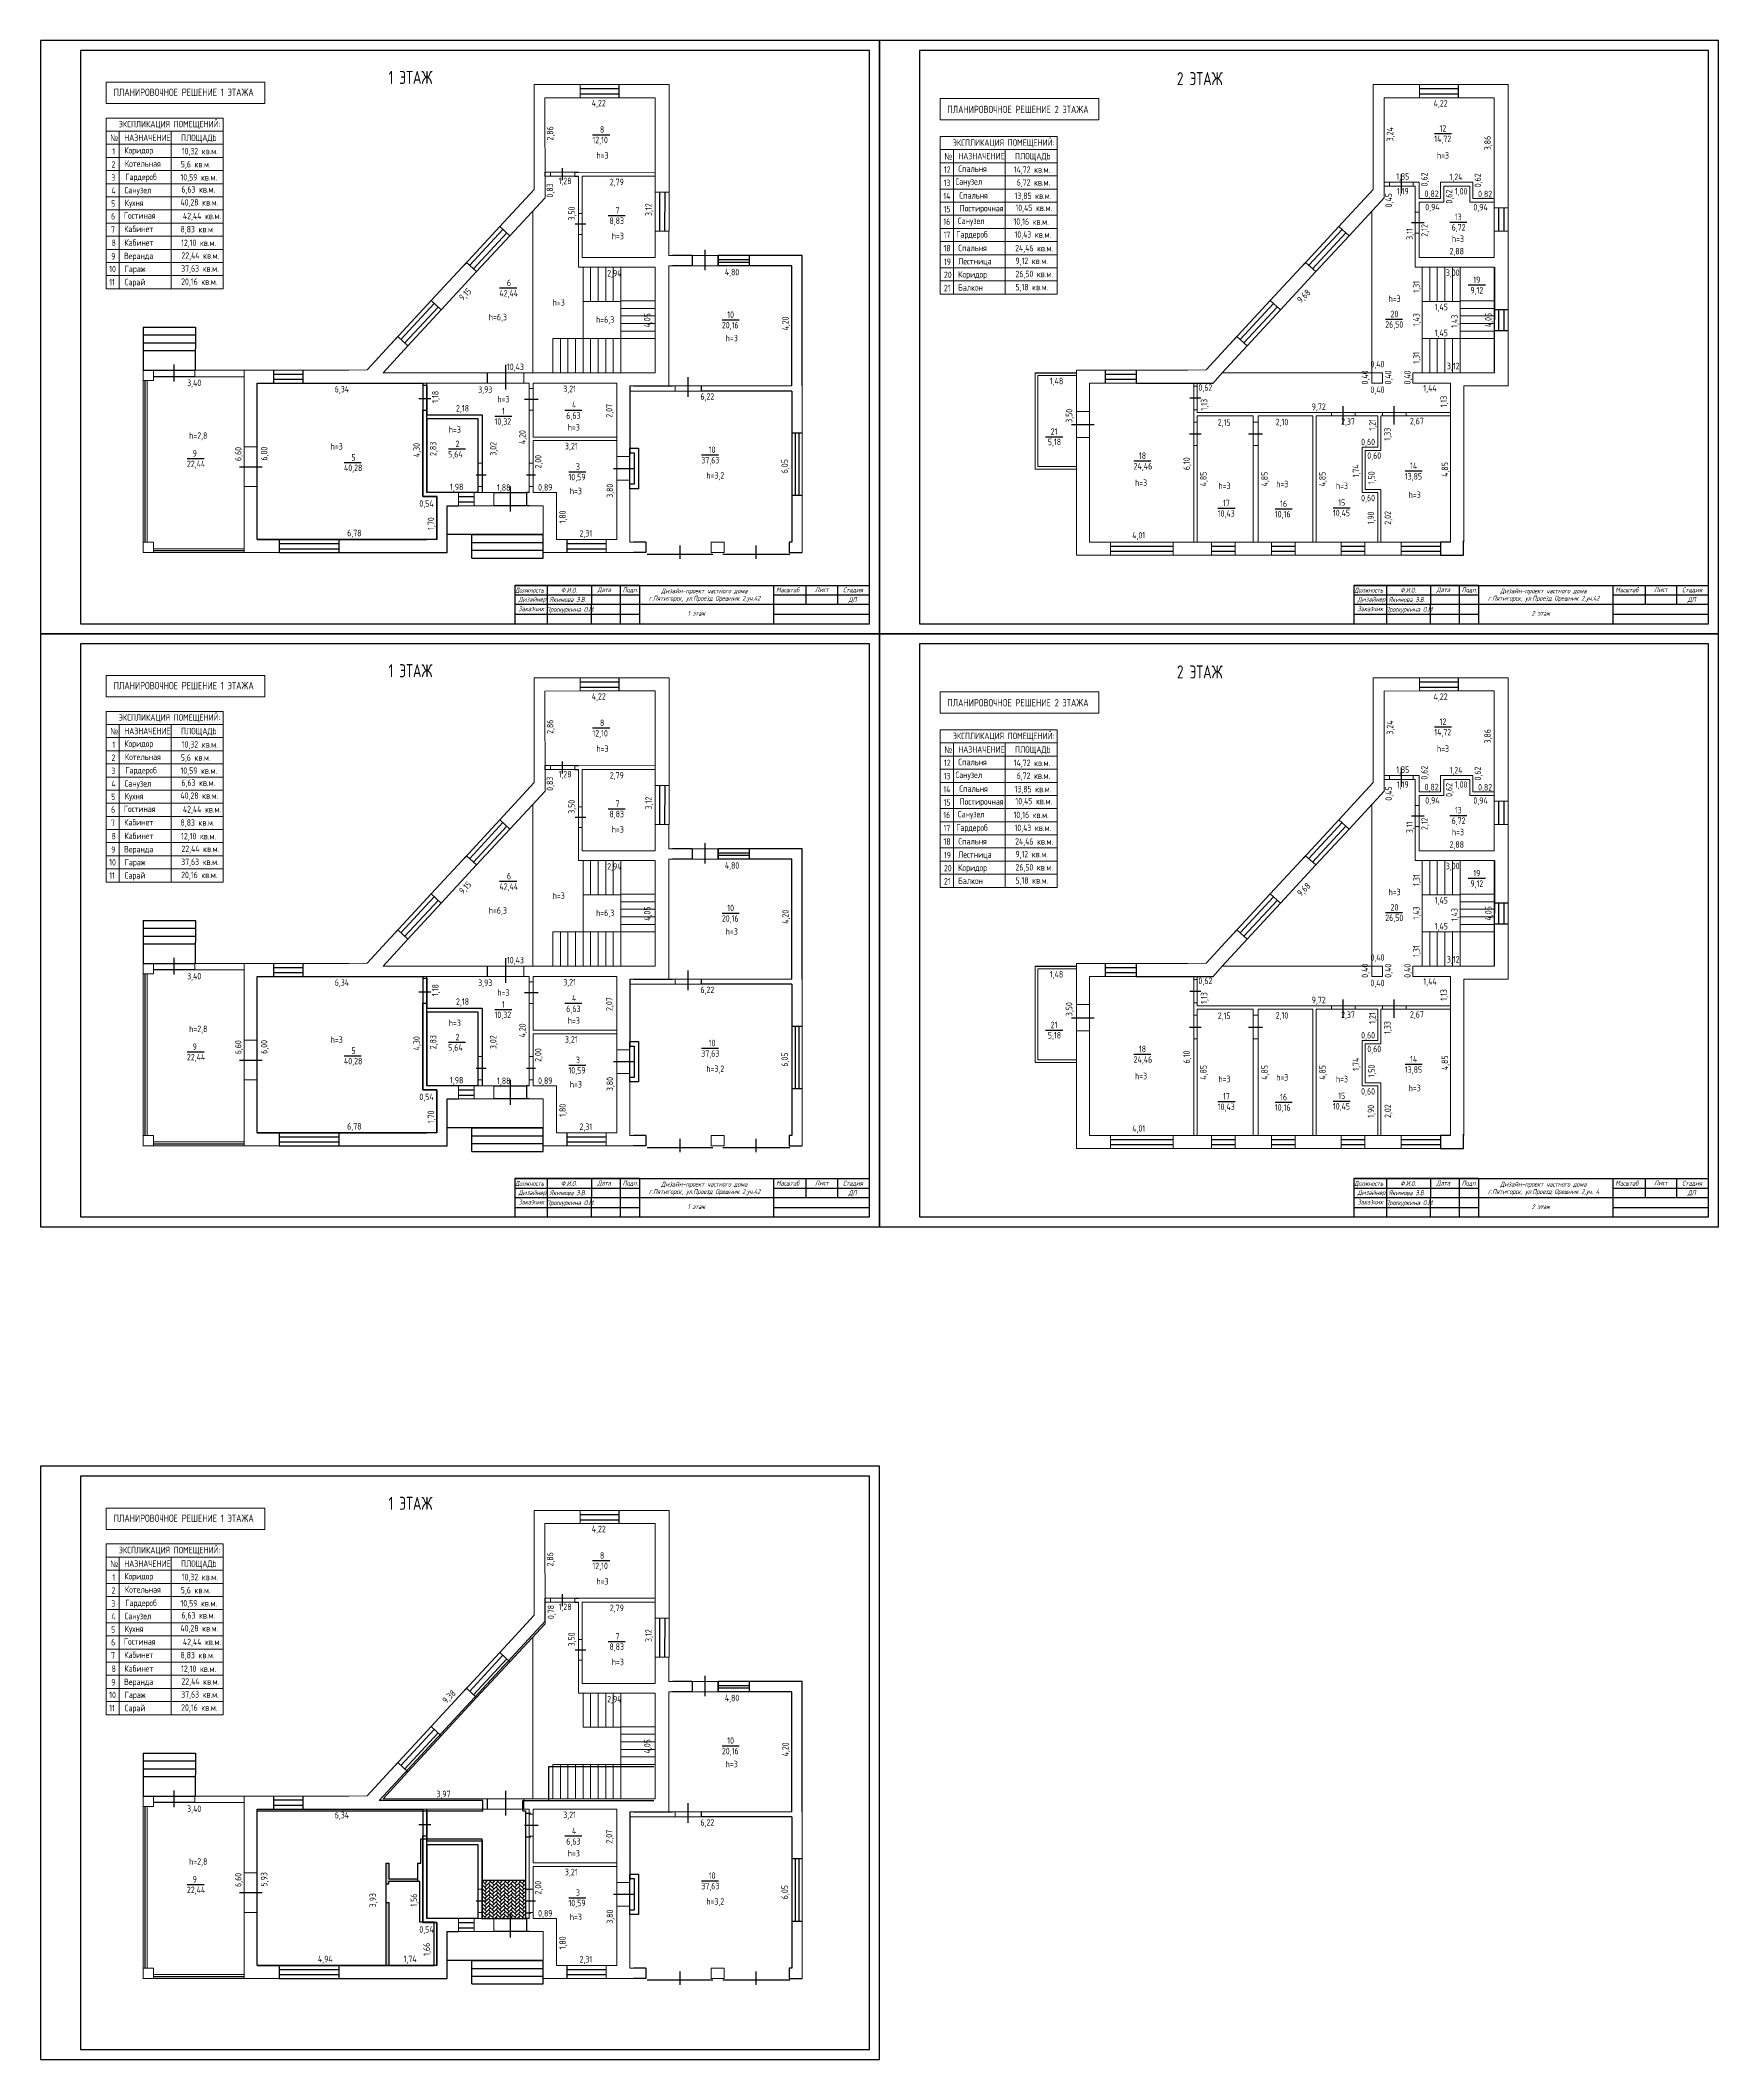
# Model space of a CAD drawing. Header units: metres. Extents: x 537858 to 602250, y 90943 to 168429.
import ezdxf

# ---------------------------------------------------------------- set-up
doc = ezdxf.new("R2010")
doc.units = ezdxf.units.M
doc.header["$LTSCALE"] = 5
for name, color, linetype, lineweight in [('0.25-STAMP', 10, 'Continuous', 25), ('0.3-STAMP', 7, 'Continuous', 30), ('013', 7, 'Continuous', 13), ('основная', 250, 'Continuous', 20), ('текст', 7, 'Continuous', 30), ('тонкая', 7, 'Continuous', 20)]:
    doc.layers.add(name, color=color, linetype=linetype, lineweight=lineweight)
doc.styles.add('Simplex', font='simplex.shx', dxfattribs={"width": 0.7})
doc.styles.add('стиль1', font='romans.shx', dxfattribs={"width": 0.75, "oblique": 15, "height": 3.5})

msp = doc.modelspace()

# ---------------------------------------------------------------- texts
at = {"layer": '013', "color": 18, "lineweight": 15, "ltscale": 10, "true_color": 0x000000, "attachment_point": 1, "style": 'Simplex'}
for s, insert, char_height, width in [('\\A1;1 ЭТАЖ', (551216, 167258), 500, 10386.42), ('\\A1;2 ЭТАЖ', (581469, 167211), 500, 10386.42), ('\\A1;ПЛАНИРОВОЧНОЕ РЕШЕНИЕ 1 ЭТАЖА', (540669, 166578), 281.72, 5699.05), ('\\A1;ПЛАНИРОВОЧНОЕ РЕШЕНИЕ 2 ЭТАЖА', (572661, 165919), 281.72, 5699.05), ('\\A1;Спальня ', (573116, 162604), 247.29, 1469.13), ('\\A1;Постирочная', (573130, 162112), 247.29, 1469.13), ('\\A1;Кабинет', (541073, 161318), 247.29, 1079.84), ('\\A1;8', (540589, 160785), 247.3, 115.4), ('\\A1;18', (572512, 160577), 247.3, 115.4), ('\\A1;Гардероб', (572996, 161108), 247.29, 2048.51), ('\\A1;1 ЭТАЖ', (551216, 144491), 500, 10386.42), ('\\A1;2 ЭТАЖ', (581469, 144444), 500, 10386.42), ('\\A1;ПЛАНИРОВОЧНОЕ РЕШЕНИЕ 1 ЭТАЖА', (540669, 143810), 281.72, 5699.05), ('\\A1;ПЛАНИРОВОЧНОЕ РЕШЕНИЕ 2 ЭТАЖА', (572661, 143152), 281.72, 5699.05), ('\\A1;Спальня ', (573116, 139837), 247.29, 1469.13), ('\\A1;Постирочная', (573130, 139345), 247.29, 1469.13), ('\\A1;8', (540589, 138018), 247.3, 115.4), ('\\A1;Кабинет', (541073, 138551), 247.29, 1079.84), ('\\A1;Гардероб', (572996, 138341), 247.29, 2048.51), ('\\A1;18', (572512, 137810), 247.3, 115.4), ('\\A1;1 ЭТАЖ', (551216, 112540), 500, 10386.42), ('\\A1;ПЛАНИРОВОЧНОЕ РЕШЕНИЕ 1 ЭТАЖА', (540669, 111859), 281.72, 5699.05), ('\\A1;Кабинет', (541073, 106600), 247.29, 1079.84), ('\\A1;8', (540589, 106067), 247.3, 115.4)]:
    msp.add_mtext(s, dxfattribs=dict(at, insert=insert, char_height=char_height, width=width))
at = {"layer": '013', "color": 5, "lineweight": 15, "ltscale": 10, "char_height": 250, "width": 10386.42, "attachment_point": 1, "style": 'Simplex'}
for s, insert in [('\\A1;4,22', (559013, 166147)), ('\\A1;4,22', (591314, 166138)), ('\\A1;1,28', (557739, 163161)), ('\\A1;2,79', (559704, 163121)), ('\\A1;1,35', (589881, 163334)), ('\\A1;1,19', (589903, 162765)), ('\\A1;1,24', (591925, 163315)), ('\\A1;1,00', (592130, 162765)), ('\\A1;0,82', (590969, 162669)), ('\\A1;0,94', (590995, 162156)), ('\\A1;0,94', (592842, 162150)), ('\\A1;0,82', (593021, 162660)), ('\\A1;2,88', (591926, 160465)), ('\\A1;4,80', (564119, 159663)), ('\\A1;3,00', (591782, 159639)), ('\\A1;2,94', (559604, 159618)), ('\\A1;1,45', (591354, 158322)), ('\\A1;1,45', (591354, 157327)), ('\\A1;10,43', (555757, 156027)), ('\\A1;0,40', (588890, 156132)), ('\\A1;3,12', (591824, 156059)), ('\\A1;6,34', (549149, 155169)), ('\\A1;3,93', (554653, 155158)), ('\\A1;3,21', (557918, 155179)), ('\\A1;1,48', (576589, 155483)), ('\\A1;0,62', (582292, 155232)), ('\\A1;0,40', (588890, 155148)), ('\\A1;1,44', (590920, 155207)), ('\\A1;2,18', (553805, 154436)), ('\\A1;6,22', (563182, 154888)), ('\\A1;9,72', (586637, 154497)), ('\\A1;2,15', (583031, 153893)), ('\\A1;2,10', (585256, 153908)), ('\\A1;2,37', (587764, 153932)), ('\\A1;2,67', (590404, 153945)), ('\\A1;3,21', (557983, 152985)), ('\\A1;0,60', (588534, 153145)), ('\\A1;0,60', (588770, 152618)), ('\\A1;1,88', (555378, 151397)), ('\\A1;0,89', (556955, 151402)), ('\\A1;0,54', (552399, 150779)), ('\\A1;0,60', (588533, 150992)), ('\\A1;6,78', (549627, 149649)), ('\\A1;2,31', (558544, 149637)), ('\\A1;4,01', (579751, 149564)), ('\\A1;4,22', (559013, 143380)), ('\\A1;4,22', (591314, 143371)), ('\\A1;1,28', (557739, 140394)), ('\\A1;2,79', (559704, 140354)), ('\\A1;1,35', (589881, 140567)), ('\\A1;1,24', (591925, 140548)), ('\\A1;1,19', (589903, 139998)), ('\\A1;0,82', (590969, 139902)), ('\\A1;1,00', (592130, 139998)), ('\\A1;0,82', (593021, 139893)), ('\\A1;0,94', (590995, 139389)), ('\\A1;0,94', (592842, 139383)), ('\\A1;2,88', (591926, 137698)), ('\\A1;2,94', (559604, 136851)), ('\\A1;4,80', (564119, 136896)), ('\\A1;3,00', (591782, 136872)), ('\\A1;1,45', (591354, 135555)), ('\\A1;1,45', (591354, 134560)), ('\\A1;0,40', (588890, 133365)), ('\\A1;3,12', (591824, 133291)), ('\\A1;10,43', (555757, 133260)), ('\\A1;1,48', (576589, 132716)), ('\\A1;6,34', (549149, 132402)), ('\\A1;3,93', (554653, 132391)), ('\\A1;3,21', (557918, 132412)), ('\\A1;6,22', (563182, 132120)), ('\\A1;0,62', (582292, 132465)), ('\\A1;9,72', (586637, 131730)), ('\\A1;0,40', (588890, 132381)), ('\\A1;1,44', (590920, 132440)), ('\\A1;2,18', (553805, 131668)), ('\\A1;2,15', (583031, 131126)), ('\\A1;2,10', (585256, 131140)), ('\\A1;2,37', (587764, 131164)), ('\\A1;2,67', (590404, 131178)), ('\\A1;3,21', (557983, 130218)), ('\\A1;0,60', (588534, 130378)), ('\\A1;0,60', (588770, 129851)), ('\\A1;1,88', (555378, 128630)), ('\\A1;0,89', (556955, 128634)), ('\\A1;0,54', (552399, 128012)), ('\\A1;0,60', (588533, 128225)), ('\\A1;6,78', (549627, 126882)), ('\\A1;2,31', (558544, 126870)), ('\\A1;4,01', (579751, 126797)), ('\\A1;4,22', (559013, 111429)), ('\\A1;1,28', (557739, 108443)), ('\\A1;2,79', (559704, 108403)), ('\\A1;2,94', (559604, 104900)), ('\\A1;4,80', (564119, 104945)), ('\\A1;3,21', (557918, 100461)), ('\\A1;6,22', (563182, 100169)), ('\\A1;3,21', (557983, 98267)), ('\\A1;0,89', (556955, 96683)), ('\\A1;2,31', (558544, 94919))]:
    msp.add_mtext(s, dxfattribs=dict(at, insert=insert))
at = {"layer": '013', "color": 18, "lineweight": 15, "ltscale": 10, "true_color": 0x000000, "attachment_point": 1, "style": 'Simplex'}
for s, insert, char_height in [('\\A1;ЭКСПЛИКАЦИЯ ПОМЕЩЕНИЙ:', (540866, 165339), 247.29), ('\\A1;{\\fArial|b0|i0|c204|p34;№}', (540539, 164810), 247.29), ('\\A1;1', (540620, 164291), 247.3), ('\\A1;НАЗНАЧЕНИЕ ', (541074, 164817), 247.29), ('\\A1;Коридор', (541077, 164336), 247.29), ('\\A1;ПЛОЩАДЬ', (543255, 164816), 247.29), ('\\A1;10,32 кв.м.', (543283, 164303), 247.29), ('\\A1;ЭКСПЛИКАЦИЯ ПОМЕЩЕНИЙ:', (572867, 164630), 247.29), ('\\A1;2', (540588, 163794), 247.3), ('\\A1;Котельная', (541099, 163824), 247.29), ('\\A1;5,6 кв.м.', (543245, 163801), 247.29), ('\\A1;12', (572527, 163594), 247.3), ('\\A1;{\\fArial|b0|i0|c204|p34;№}', (572540, 164102), 247.29), ('\\A1;Спальня', (573078, 163627), 247.29), ('\\A1;НАЗНАЧЕНИЕ ', (573075, 164109), 247.29), ('\\A1;14,72 кв.м.', (575204, 163595), 247.29), ('\\A1;ПЛОЩАДЬ', (575256, 164108), 247.29), ('\\A1;3', (540581, 163288), 247.3), ('\\A1;4', (540581, 162786), 247.3), ('\\A1;Санузел', (541086, 162807), 247.29), ('\\A1;Гардероб', (541115, 163313), 247.29), ('\\A1;10,59 кв.м.', (543235, 163297), 247.29), ('\\A1;6,63 кв.м.', (543269, 162835), 247.29), ('\\A1;13', (572513, 163086), 247.3), ('\\A1;Санузел', (572967, 163135), 247.29), ('\\A1;6,72 кв.м.', (575317, 163103), 247.29), ('\\A1;5', (540575, 162291), 247.3), ('\\A1;Кухня', (541094, 162320), 247.3), ('\\A1;40,28 кв.м.', (543231, 162337), 247.29), ('\\A1;14', (572505, 162580), 247.3), ('\\A1;15', (572512, 162078), 247.3), ('\\A1;13,85 кв.м.', (575236, 162589), 247.29), ('\\A1;10,45 кв.м.', (575270, 162127), 247.29), ('\\A1;7', (540569, 161298), 247.3), ('\\A1;6', (540569, 161802), 247.3), ('\\A1;Гостиная', (541060, 161830), 247.29), ('\\A1;8,83 кв.м.', (543234, 161307), 247.29), ('\\A1;42,44 кв.м.', (543327, 161814), 247.29), ('\\A1;16', (572505, 161597), 247.3), ('\\A1;Санузел', (573061, 161626), 247.29), ('\\A1;10,16 кв.м.', (575197, 161599), 247.29), ('\\A1;Кабинет', (541079, 160792), 247.29), ('\\A1;12,10 кв.м.', (543257, 160783), 247.29), ('\\A1;17', (572507, 161090), 247.3), ('\\A1;Спальня', (573080, 160587), 247.29), ('\\A1;10,43 кв.м.', (575235, 161103), 247.29), ('\\A1;24,46 кв.м.', (575258, 160578), 247.29), ('\\A1;10', (540499, 159779), 247.3), ('\\A1;9', (540578, 160262), 247.3), ('\\A1;Веранда', (541070, 160282), 247.29), ('\\A1;Гараж', (541092, 159782), 247.3), ('\\A1;37,63 кв.м.', (543259, 159799), 247.29), ('\\A1;22,44 кв.м.', (543270, 160296), 247.29), ('\\A1;19', (572527, 160058), 247.3), ('\\A1;Лестница', (573071, 160078), 247.29), ('\\A1;9,12 кв.м.', (575271, 160092), 247.29), ('\\A1;11', (540499, 159275), 247.3), ('\\A1;Сарай', (541092, 159278), 247.3), ('\\A1;20,16 кв.м.', (543259, 159295), 247.29), ('\\A1;20', (572527, 159554), 247.3), ('\\A1;21', (572527, 159050), 247.3), ('\\A1;Коридор', (573071, 159574), 247.29), ('\\A1;Балкон', (573071, 159070), 247.3), ('\\A1;26,50 кв.м.', (575271, 159588), 247.29), ('\\A1;5,18 кв.м.', (575271, 159084), 247.29), ('\\A1;ЭКСПЛИКАЦИЯ ПОМЕЩЕНИЙ:', (540866, 142571), 247.29), ('\\A1;{\\fArial|b0|i0|c204|p34;№}', (540539, 142043), 247.29), ('\\A1;НАЗНАЧЕНИЕ ', (541074, 142050), 247.29), ('\\A1;ПЛОЩАДЬ', (543255, 142049), 247.29), ('\\A1;ЭКСПЛИКАЦИЯ ПОМЕЩЕНИЙ:', (572867, 141863), 247.29), ('\\A1;2', (540588, 141027), 247.3), ('\\A1;1', (540620, 141524), 247.3), ('\\A1;Коридор', (541077, 141569), 247.29), ('\\A1;Котельная', (541099, 141057), 247.29), ('\\A1;5,6 кв.м.', (543245, 141034), 247.29), ('\\A1;10,32 кв.м.', (543283, 141536), 247.29), ('\\A1;{\\fArial|b0|i0|c204|p34;№}', (572540, 141335), 247.29), ('\\A1;НАЗНАЧЕНИЕ ', (573075, 141342), 247.29), ('\\A1;ПЛОЩАДЬ', (575256, 141341), 247.29), ('\\A1;3', (540581, 140521), 247.3), ('\\A1;Гардероб', (541115, 140545), 247.29), ('\\A1;10,59 кв.м.', (543235, 140530), 247.29), ('\\A1;13', (572513, 140319), 247.3), ('\\A1;12', (572527, 140827), 247.3), ('\\A1;Санузел', (572967, 140367), 247.29), ('\\A1;Спальня', (573078, 140860), 247.29), ('\\A1;14,72 кв.м.', (575204, 140828), 247.29), ('\\A1;6,72 кв.м.', (575317, 140336), 247.29), ('\\A1;5', (540575, 139524), 247.3), ('\\A1;4', (540581, 140019), 247.3), ('\\A1;Санузел', (541086, 140040), 247.29), ('\\A1;Кухня', (541094, 139553), 247.3), ('\\A1;40,28 кв.м.', (543231, 139570), 247.29), ('\\A1;6,63 кв.м.', (543269, 140068), 247.29), ('\\A1;14', (572505, 139813), 247.3), ('\\A1;13,85 кв.м.', (575236, 139822), 247.29), ('\\A1;6', (540569, 139034), 247.3), ('\\A1;Гостиная', (541060, 139063), 247.29), ('\\A1;42,44 кв.м.', (543327, 139046), 247.29), ('\\A1;16', (572505, 138830), 247.3), ('\\A1;15', (572512, 139311), 247.3), ('\\A1;Санузел', (573061, 138859), 247.29), ('\\A1;10,16 кв.м.', (575197, 138832), 247.29), ('\\A1;10,45 кв.м.', (575270, 139360), 247.29), ('\\A1;7', (540569, 138531), 247.3), ('\\A1;Кабинет', (541079, 138025), 247.29), ('\\A1;8,83 кв.м.', (543234, 138540), 247.29), ('\\A1;12,10 кв.м.', (543257, 138016), 247.29), ('\\A1;17', (572507, 138323), 247.3), ('\\A1;10,43 кв.м.', (575235, 138336), 247.29), ('\\A1;9', (540578, 137495), 247.3), ('\\A1;Веранда', (541070, 137515), 247.29), ('\\A1;22,44 кв.м.', (543270, 137529), 247.29), ('\\A1;19', (572527, 137291), 247.3), ('\\A1;Лестница', (573071, 137311), 247.29), ('\\A1;Спальня', (573080, 137820), 247.29), ('\\A1;24,46 кв.м.', (575258, 137811), 247.29), ('\\A1;9,12 кв.м.', (575271, 137325), 247.29), ('\\A1;10', (540499, 137011), 247.3), ('\\A1;11', (540499, 136508), 247.3), ('\\A1;Сарай', (541092, 136511), 247.3), ('\\A1;Гараж', (541092, 137015), 247.3), ('\\A1;37,63 кв.м.', (543259, 137032), 247.29), ('\\A1;20,16 кв.м.', (543259, 136528), 247.29), ('\\A1;20', (572527, 136787), 247.3), ('\\A1;Коридор', (573071, 136807), 247.29), ('\\A1;26,50 кв.м.', (575271, 136821), 247.29), ('\\A1;21', (572527, 136283), 247.3), ('\\A1;Балкон', (573071, 136303), 247.3), ('\\A1;5,18 кв.м.', (575271, 136317), 247.29), ('\\A1;{\\fArial|b0|i0|c204|p34;№}', (540539, 110092), 247.29), ('\\A1;ЭКСПЛИКАЦИЯ ПОМЕЩЕНИЙ:', (540866, 110620), 247.29), ('\\A1;НАЗНАЧЕНИЕ ', (541074, 110099), 247.29), ('\\A1;ПЛОЩАДЬ', (543255, 110098), 247.29), ('\\A1;1', (540620, 109573), 247.3), ('\\A1;Коридор', (541077, 109618), 247.29), ('\\A1;10,32 кв.м.', (543283, 109585), 247.29), ('\\A1;3', (540581, 108570), 247.3), ('\\A1;2', (540588, 109076), 247.3), ('\\A1;Котельная', (541099, 109106), 247.29), ('\\A1;Гардероб', (541115, 108594), 247.29), ('\\A1;10,59 кв.м.', (543235, 108579), 247.29), ('\\A1;5,6 кв.м.', (543245, 109083), 247.29), ('\\A1;4', (540581, 108068), 247.3), ('\\A1;Санузел', (541086, 108089), 247.29), ('\\A1;6,63 кв.м.', (543269, 108117), 247.29), ('\\A1;6', (540569, 107083), 247.3), ('\\A1;5', (540575, 107573), 247.3), ('\\A1;Гостиная', (541060, 107112), 247.29), ('\\A1;Кухня', (541094, 107602), 247.3), ('\\A1;40,28 кв.м.', (543231, 107619), 247.29), ('\\A1;42,44 кв.м.', (543327, 107095), 247.29), ('\\A1;7', (540569, 106580), 247.3), ('\\A1;8,83 кв.м.', (543234, 106589), 247.29), ('\\A1;9', (540578, 105544), 247.3), ('\\A1;Веранда', (541070, 105564), 247.29), ('\\A1;Кабинет', (541079, 106073), 247.29), ('\\A1;12,10 кв.м.', (543257, 106065), 247.29), ('\\A1;22,44 кв.м.', (543270, 105578), 247.29), ('\\A1;10', (540499, 105060), 247.3), ('\\A1;Гараж', (541092, 105064), 247.3), ('\\A1;37,63 кв.м.', (543259, 105080), 247.29), ('\\A1;11', (540499, 104556), 247.3), ('\\A1;Сарай', (541092, 104560), 247.3), ('\\A1;20,16 кв.м.', (543259, 104577), 247.29)]:
    msp.add_mtext(s, dxfattribs=dict(at, insert=insert, char_height=char_height))
at = {"layer": '013', "color": 240, "lineweight": 15, "ltscale": 10, "true_color": 0xed1f24, "char_height": 250, "width": 10386.42, "attachment_point": 1, "style": 'Simplex'}
for s, insert in [('\\A1;8', (559327, 165133)), ('\\A1;12', (591543, 165176)), ('\\A1;12,10', (559039, 164732)), ('\\A1;14,72', (591340, 164775)), ('\\A1;7', (559922, 162034)), ('\\A1;8,83', (559691, 161633)), ('\\A1;6,72', (592004, 161379)), ('\\A1;13', (592127, 161781)), ('\\A1;42,44', (555470, 158851)), ('\\A1;6', (555758, 159252)), ('\\A1;9,12', (592726, 158964)), ('\\A1;19', (592837, 159365)), ('\\A1;20,16', (564006, 157627)), ('\\A1;10', (564212, 158028)), ('\\A1;26,50', (589460, 157653)), ('\\A1;20', (589663, 158054)), ('\\A1;1', (555571, 154330)), ('\\A1;4', (558254, 154567)), ('\\A1;10,32', (555284, 153928)), ('\\A1;6,63', (558035, 154158)), ('\\A1;21', (576621, 153540)), ('\\A1;9', (543698, 152704)), ('\\A1;5,64', (553503, 152673)), ('\\A1;2', (553790, 153074)), ('\\A1;10', (563503, 152846)), ('\\A1;5,18', (576513, 153144)), ('\\A1;22,44', (543480, 152303)), ('\\A1;40,28', (549506, 152152)), ('\\A1;5', (549793, 152553)), ('\\A1;3', (558407, 152198)), ('\\A1;37,63', (563216, 152445)), ('\\A1;24,46', (579805, 152214)), ('\\A1;18', (580007, 152616)), ('\\A1;14', (590412, 152229)), ('\\A1;10,59', (558120, 151797)), ('\\A1;13,85', (590209, 151827)), ('\\A1;10,43', (583031, 150400)), ('\\A1;17', (583233, 150801)), ('\\A1;10,16', (585222, 150372)), ('\\A1;16', (585424, 150773)), ('\\A1;10,45', (587449, 150418)), ('\\A1;15', (587652, 150819)), ('\\A1;12,10', (559039, 141965)), ('\\A1;8', (559327, 142366)), ('\\A1;14,72', (591340, 142008)), ('\\A1;12', (591543, 142409)), ('\\A1;8,83', (559691, 138866)), ('\\A1;7', (559922, 139267)), ('\\A1;13', (592127, 139013)), ('\\A1;6,72', (592004, 138612)), ('\\A1;6', (555758, 136485)), ('\\A1;19', (592837, 136598)), ('\\A1;42,44', (555470, 136084)), ('\\A1;9,12', (592726, 136197)), ('\\A1;20,16', (564006, 134860)), ('\\A1;10', (564212, 135261)), ('\\A1;26,50', (589460, 134886)), ('\\A1;20', (589663, 135287)), ('\\A1;4', (558254, 131800)), ('\\A1;10,32', (555284, 131161)), ('\\A1;1', (555571, 131562)), ('\\A1;6,63', (558035, 131391)), ('\\A1;2', (553790, 130307)), ('\\A1;5,18', (576513, 130377)), ('\\A1;21', (576621, 130772)), ('\\A1;22,44', (543480, 129536)), ('\\A1;9', (543698, 129937)), ('\\A1;5', (549793, 129786)), ('\\A1;5,64', (553503, 129906)), ('\\A1;3', (558407, 129431)), ('\\A1;37,63', (563216, 129678)), ('\\A1;10', (563503, 130079)), ('\\A1;24,46', (579805, 129447)), ('\\A1;18', (580007, 129849)), ('\\A1;14', (590412, 129462)), ('\\A1;40,28', (549506, 129385)), ('\\A1;10,59', (558120, 129030)), ('\\A1;13,85', (590209, 129060)), ('\\A1;17', (583233, 128034)), ('\\A1;16', (585424, 128006)), ('\\A1;15', (587652, 128052)), ('\\A1;10,43', (583031, 127632)), ('\\A1;10,16', (585222, 127605)), ('\\A1;10,45', (587449, 127651)), ('\\A1;8', (559327, 110415)), ('\\A1;12,10', (559039, 110014)), ('\\A1;7', (559922, 107316)), ('\\A1;8,83', (559691, 106915)), ('\\A1;10', (564212, 103310)), ('\\A1;20,16', (564006, 102909)), ('\\A1;3,97', (553052, 101261)), ('\\A1;6,34', (549149, 100451)), ('\\A1;6,63', (558035, 99440)), ('\\A1;4', (558254, 99849)), ('\\A1;9', (543698, 97986)), ('\\A1;37,63', (563216, 97727)), ('\\A1;10', (563503, 98128)), ('\\A1;22,44', (543480, 97584)), ('\\A1;10,59', (558120, 97078)), ('\\A1;3', (558407, 97480)), ('\\A1;0,54', (552399, 96061)), ('\\A1;4,94', (548505, 94931)), ('\\A1;1,74', (551793, 94931))]:
    msp.add_mtext(s, dxfattribs=dict(at, insert=insert))
at = {"layer": '013', "color": 5, "lineweight": 15, "ltscale": 10, "char_height": 250, "width": 10386.42, "attachment_point": 1, "style": 'Simplex'}
for s, insert, rotation in [('\\A1;2,86', (557289, 164584), 90), ('\\A1;3,24', (589515, 164555), 90), ('\\A1;3,86', (593259, 164214), 90), ('\\A1;0,83', (557279, 162398), 90), ('\\A1;0,62', (590833, 162828), 90), ('\\A1;0,62', (592884, 162793), 90), ('\\A1;3,50', (558113, 161516), 90), ('\\A1;3,12', (561066, 161689), 90), ('\\A1;0,45', (589465, 162019), 90), ('\\A1;0,62', (591784, 162167), 90), ('\\A1;2,12', (590841, 160895), 90), ('\\A1;3,11', (590268, 160774), 90), ('\\A1;9,15', (553886, 158598), 44.64568), ('\\A1;1,31', (590527, 158748), 90), ('\\A1;9,68', (586046, 158510), 44.64568), ('\\A1;4,05', (561017, 157412), 90), ('\\A1;4,20', (566319, 157296), 90), ('\\A1;1,43', (590524, 157459), 90), ('\\A1;1,43', (591991, 157397), 90), ('\\A1;4,05', (593288, 157424), 90), ('\\A1;1,31', (590525, 156025), 90), ('\\A1;0,40', (588555, 155225), 90), ('\\A1;0,40', (589442, 155225), 90), ('\\A1;0,40', (590183, 155225), 90), ('\\A1;1,18', (552885, 154521), 90), ('\\A1;2,07', (559557, 153951), 90), ('\\A1;1,13', (582383, 154224), 90), ('\\A1;1,13', (591577, 154343), 90), ('\\A1;3,50', (577203, 153752), 90), ('\\A1;1,21', (588839, 153456), 90), ('\\A1;1,33', (589414, 153070), 90), ('\\A1;6,60', (545322, 152286), 90), ('\\A1;6,00', (546316, 152305), 90), ('\\A1;4,30', (552165, 152438), 90), ('\\A1;2,83', (552802, 152481), 90), ('\\A1;3,02', (555106, 152488), 90), ('\\A1;4,20', (556226, 152936), 90), ('\\A1;2,00', (556831, 151997), 90), ('\\A1;6,05', (566291, 151815), 90), ('\\A1;6,10', (581714, 151938), 90), ('\\A1;1,74', (588208, 151656), 90), ('\\A1;4,85', (591621, 151681), 90), ('\\A1;3,80', (559582, 150874), 90), ('\\A1;4,85', (582354, 151315), 90), ('\\A1;4,85', (584702, 151312), 90), ('\\A1;4,85', (586921, 151312), 90), ('\\A1;1,50', (588807, 151397), 90), ('\\A1;\\pxt1;1,70', (552719, 149643), 90), ('\\A1;1,80', (557769, 149890), 90), ('\\A1;1,90', (588782, 149852), 90), ('\\A1;2,02', (589430, 149844), 90), ('\\A1;2,86', (557289, 141817), 90), ('\\A1;3,24', (589515, 141788), 90), ('\\A1;3,86', (593259, 141447), 90), ('\\A1;0,62', (590833, 140061), 90), ('\\A1;0,62', (592884, 140026), 90), ('\\A1;0,83', (557279, 139631), 90), ('\\A1;0,45', (589465, 139252), 90), ('\\A1;0,62', (591784, 139399), 90), ('\\A1;3,50', (558113, 138749), 90), ('\\A1;3,12', (561066, 138921), 90), ('\\A1;3,11', (590268, 138007), 90), ('\\A1;2,12', (590841, 138128), 90), ('\\A1;9,15', (553886, 135831), 44.64568), ('\\A1;9,68', (586046, 135742), 44.64568), ('\\A1;1,31', (590527, 135981), 90), ('\\A1;4,05', (561017, 134644), 90), ('\\A1;4,20', (566319, 134528), 90), ('\\A1;1,43', (590524, 134692), 90), ('\\A1;1,43', (591991, 134630), 90), ('\\A1;4,05', (593288, 134657), 90), ('\\A1;1,31', (590525, 133258), 90), ('\\A1;0,40', (588555, 132457), 90), ('\\A1;0,40', (589442, 132457), 90), ('\\A1;0,40', (590183, 132457), 90), ('\\A1;1,18', (552885, 131754), 90), ('\\A1;1,13', (582383, 131457), 90), ('\\A1;1,13', (591577, 131576), 90), ('\\A1;2,07', (559557, 131184), 90), ('\\A1;3,50', (577203, 130985), 90), ('\\A1;1,21', (588839, 130689), 90), ('\\A1;4,20', (556226, 130168), 90), ('\\A1;1,33', (589414, 130302), 90), ('\\A1;6,60', (545322, 129519), 90), ('\\A1;6,00', (546316, 129538), 90), ('\\A1;4,30', (552165, 129671), 90), ('\\A1;2,83', (552802, 129714), 90), ('\\A1;3,02', (555106, 129721), 90), ('\\A1;2,00', (556831, 129230), 90), ('\\A1;6,05', (566291, 129048), 90), ('\\A1;6,10', (581714, 129171), 90), ('\\A1;4,85', (582354, 128547), 90), ('\\A1;4,85', (584702, 128545), 90), ('\\A1;4,85', (586921, 128545), 90), ('\\A1;1,74', (588208, 128889), 90), ('\\A1;1,50', (588807, 128630), 90), ('\\A1;4,85', (591621, 128914), 90), ('\\A1;3,80', (559582, 128107), 90), ('\\A1;\\pxt1;1,70', (552719, 126876), 90), ('\\A1;1,80', (557769, 127123), 90), ('\\A1;1,90', (588782, 127085), 90), ('\\A1;2,02', (589430, 127077), 90), ('\\A1;2,86', (557289, 109866), 90), ('\\A1;3,50', (558113, 106798), 90), ('\\A1;3,12', (561066, 106970), 90), ('\\A1;4,05', (561017, 102693), 90), ('\\A1;4,20', (566319, 102577), 90), ('\\A1;2,07', (559557, 99233), 90), ('\\A1;6,60', (545322, 97568), 90), ('\\A1;2,00', (556831, 97279), 90), ('\\A1;6,05', (566291, 97097), 90), ('\\A1;3,80', (559582, 96156), 90), ('\\A1;1,80', (557769, 95172), 90)]:
    msp.add_mtext(s, dxfattribs=dict(at, insert=insert, rotation=rotation))
at = {"layer": '013', "color": 116, "lineweight": 15, "ltscale": 10, "char_height": 250, "width": 10386.42, "attachment_point": 1, "style": 'Simplex'}
for s, insert in [('\\A1;h=3', (559194, 164142)), ('\\A1;h=3', (591441, 164142)), ('\\A1;h=3', (559782, 161046)), ('\\A1;h=3', (592016, 160942)), ('\\A1;h=3', (557514, 158497)), ('\\A1;h=3', (589585, 158640)), ('\\A1;h=6,3', (555063, 157935)), ('\\A1;h=6,3', (559178, 157840)), ('\\A1;h=3', (564153, 157128)), ('\\A1;h=3', (555390, 154785)), ('\\A1;h=3', (553527, 153618)), ('\\A1;h=3', (558092, 153707)), ('\\A1;h=2,8', (543567, 153389)), ('\\A1;h=3', (548994, 152975)), ('\\A1;h=3', (558172, 151262)), ('\\A1;h=3,2', (563409, 151859)), ('\\A1;h=3', (579857, 151578)), ('\\A1;h=3', (583059, 151463)), ('\\A1;h=3', (585276, 151529)), ('\\A1;h=3', (587566, 151461)), ('\\A1;h=3', (590357, 151117)), ('\\A1;h=3', (559194, 141375)), ('\\A1;h=3', (591441, 141375)), ('\\A1;h=3', (559782, 138279)), ('\\A1;h=3', (592016, 138175)), ('\\A1;h=3', (557514, 135730)), ('\\A1;h=3', (589585, 135873)), ('\\A1;h=6,3', (555063, 135168)), ('\\A1;h=6,3', (559178, 135073)), ('\\A1;h=3', (564153, 134361)), ('\\A1;h=3', (555390, 132018)), ('\\A1;h=2,8', (543567, 130622)), ('\\A1;h=3', (548994, 130208)), ('\\A1;h=3', (553527, 130851)), ('\\A1;h=3', (558092, 130940)), ('\\A1;h=3,2', (563409, 129091)), ('\\A1;h=3', (579857, 128811)), ('\\A1;h=3', (583059, 128696)), ('\\A1;h=3', (585276, 128762)), ('\\A1;h=3', (587566, 128694)), ('\\A1;h=3', (558172, 128495)), ('\\A1;h=3', (590357, 128350)), ('\\A1;h=3', (559194, 109424)), ('\\A1;h=3', (559782, 106328)), ('\\A1;h=3', (564153, 102410)), ('\\A1;h=2,8', (543567, 98671)), ('\\A1;h=3', (558092, 98989)), ('\\A1;h=3,2', (563409, 97140)), ('\\A1;h=3', (558172, 96544))]:
    msp.add_mtext(s, dxfattribs=dict(at, insert=insert))
at = {"layer": '013', "color": 7, "lineweight": 15, "ltscale": 10, "char_height": 250, "width": 10386.42, "attachment_point": 1, "style": 'Simplex'}
for s, insert in [('\\A1;3,40', (543487, 155414)), ('\\A1;1,98', (553576, 151419)), ('\\A1;3,40', (543487, 132646)), ('\\A1;1,98', (553576, 128652)), ('\\A1;3,40', (543487, 100695))]:
    msp.add_mtext(s, dxfattribs=dict(at, insert=insert))
at = {"layer": '013', "color": 242, "lineweight": 15, "ltscale": 10, "true_color": 0xcd2027, "insert": (557320, 107848), "char_height": 250, "width": 10386.42, "attachment_point": 1, "rotation": 90, "style": 'Simplex'}
msp.add_mtext('\\A1;0,78', dxfattribs=at)
at = {"layer": '013', "color": 240, "lineweight": 15, "ltscale": 10, "true_color": 0xed1f24, "char_height": 250, "width": 10386.42, "attachment_point": 1, "style": 'Simplex'}
for s, insert, rotation in [('\\A1;9,38', (553249, 104765), 44.64568), ('\\A1;5,93', (546316, 97587), 90), ('\\A1;3,93', (550486, 96788), 90), ('\\A1;\\pxt1;1,56', (552061, 96812), 90), ('\\A1;\\pxt1;1,66', (552552, 94925), 90)]:
    msp.add_mtext(s, dxfattribs=dict(at, insert=insert, rotation=rotation))
at = {"layer": 'текст', "color": 0, "lineweight": 25, "style": 'стиль1', "oblique": 15, "width": 0.75}
for s, height, p in [('Должность', 184, (556070, 147239)), ('Ф.И.О.', 184, (557830, 147238)), ('Дата', 184, (559229, 147256)), ('Подп.', 184, (560198, 147250)), ('Дизайн-проект частного дома', 183.98, (561673, 147211)), ('Масштаб', 184, (566088, 147250)), ('Лист', 184, (567579, 147261)), ('Стадия', 184, (568654, 147250)), ('Должность', 184, (588266, 147239)), ('Ф.И.О.', 184, (590026, 147238)), ('Дата', 184, (591425, 147256)), ('Подп.', 184, (592393, 147250)), ('Дизайн-проект частного дома', 183.98, (593869, 147211)), ('Масштаб', 184, (598284, 147250)), ('Лист', 184, (599774, 147261)), ('Стадия', 184, (600850, 147250)), ('Дизайнер', 184, (556202, 146889)), ('Заказчик', 184, (556201, 146525)), ('Проскуркина О.М.', 183.98, (557263, 146502)), ('Якимова Э.В.', 183.98, (557395, 146881)), ('г.Пятигорск, ул.Проезд Орешник 2,уч.42', 183.98, (561205, 146930)), ('ДП', 184, (568865, 146878)), ('Дизайнер', 184, (588398, 146889)), ('Заказчик', 184, (588396, 146525)), ('Проскуркина О.М.', 183.98, (589459, 146502)), ('Якимова Э.В.', 183.98, (589591, 146881)), ('г.Пятигорск, ул.Проезд Орешник 2,уч.42', 183.98, (593401, 146930)), ('ДП', 184, (601061, 146878)), ('Должность', 184, (556070, 124472)), ('Дизайнер', 184, (556202, 124122)), ('Якимова Э.В.', 183.98, (557395, 124114)), ('Ф.И.О.', 184, (557830, 124471)), ('Дата', 184, (559229, 124489)), ('Подп.', 184, (560198, 124483)), ('г.Пятигорск, ул.Проезд Орешник 2,уч.42', 183.98, (561205, 124162)), ('Дизайн-проект частного дома', 183.98, (561673, 124444)), ('Масштаб', 184, (566088, 124483)), ('Лист', 184, (567579, 124494)), ('Стадия', 184, (568654, 124483)), ('ДП', 184, (568865, 124111)), ('Должность', 184, (588266, 124472)), ('Дизайнер', 184, (588398, 124122)), ('Якимова Э.В.', 183.98, (589591, 124114)), ('Ф.И.О.', 184, (590026, 124471)), ('Дата', 184, (591425, 124489)), ('Подп.', 184, (592393, 124483)), ('г.Пятигорск, ул.Проезд Орешник 2,уч. 4', 183.98, (593401, 124162)), ('Дизайн-проект частного дома', 183.98, (593869, 124444)), ('Масштаб', 184, (598284, 124483)), ('Лист', 184, (599774, 124494)), ('Стадия', 184, (600850, 124483)), ('ДП', 184, (601061, 124111)), ('Заказчик', 184, (556201, 123758)), ('Проскуркина О.М.', 183.98, (557263, 123735)), ('Заказчик', 184, (588396, 123758)), ('Проскуркина О.М.', 183.98, (589459, 123735))]:
    msp.add_text(s, height=height, dxfattribs=at).set_placement(p)
at = {"layer": 'текст', "lineweight": 25, "style": 'стиль1', "oblique": 15, "width": 0.75}
for s, p in [('1 этаж', (562691, 146355)), ('2 этаж', (595079, 146352)), ('1 этаж', (562691, 123588)), ('2 этаж', (595079, 123585))]:
    msp.add_text(s, height=176.7, dxfattribs=at).set_placement(p)

# ---------------------------------------------------------------- hatches: boundary and pattern name
at = {"lineweight": 30, "true_color": 0xed1f24}
h = msp.add_hatch(dxfattribs=at)
h.set_pattern_fill('ANGLE', color=240)
h.set_pattern_definition([(0, (0, 0), (0, 6.985), [5.08, -1.905]), (90, (0, 0), (-6.985, 4e-16), [5.08, -1.905])])
h.paths.add_polyline_path([(552321, 97886), (551221, 97886), (551221, 98486), (551121, 98486), (551121, 97686), (551221, 97686), (551221, 97776), (552321, 97776)])
h.paths.add_polyline_path([(551221, 96976), (551121, 96976), (551121, 94556), (551221, 94556)])
at = {"lineweight": 30}
h = msp.add_hatch(dxfattribs=at)
h.set_pattern_fill('AR-HBONE', color=5)
h.paths.add_polyline_path([(556471, 97486), (556471, 97816), (554811, 97816), (554811, 96386), (554811, 96356), (555254, 96356), (556471, 96356), (556471, 96576)])

# ---------------------------------------------------------------- linework, layer by layer
at = {"ltscale": 100}
for p, q in [((560071, 166230), (560071, 166730)), ((592267, 166230), (592267, 166730)), ((562861, 160174), (562111, 160174)), ((562861, 159774), (562111, 159774)), ((562861, 160174), (562861, 159774)), ((567091, 160174), (563861, 160174)), ((563861, 159774), (563861, 160174)), ((563861, 160174), (563861, 159774)), ((566691, 159774), (563861, 159774)), ((565061, 159774), (565061, 160174)), ((566691, 155174), (566691, 159774)), ((567091, 155174), (567091, 160174)), ((578707, 155774), (578707, 155274)), ((579907, 155774), (579907, 155274)), ((555011, 155274), (555011, 155674)), ((560611, 155174), (562111, 155174)), ((563211, 155174), (563211, 154974)), ((566691, 154974), (563211, 154974)), ((566691, 153374), (567091, 153374)), ((566691, 150974), (567091, 150974)), ((558055, 149274), (558055, 148774)), ((561091, 149174), (561091, 148774)), ((566591, 149174), (566591, 148774)), ((566591, 148774), (567091, 148774)), ((561142, 148717), (563656, 148717)), ((564042, 148717), (566611, 148717)), ((560071, 143463), (560071, 143963)), ((592267, 143463), (592267, 143963)), ((562861, 137407), (562111, 137407)), ((562861, 137407), (562861, 137007)), ((567091, 137407), (563861, 137407)), ((563861, 137007), (563861, 137407)), ((563861, 137407), (563861, 137007)), ((565061, 137007), (565061, 137407)), ((567091, 132407), (567091, 137407)), ((562861, 137007), (562111, 137007)), ((566691, 137007), (563861, 137007)), ((566691, 132407), (566691, 137007)), ((555011, 132507), (555011, 132907)), ((578707, 133007), (578707, 132507)), ((579907, 133007), (579907, 132507)), ((560611, 132407), (562111, 132407)), ((563211, 132407), (563211, 132207)), ((566691, 132207), (563211, 132207)), ((566691, 130607), (567091, 130607)), ((566691, 128207), (567091, 128207)), ((558055, 126507), (558055, 126007)), ((561091, 126407), (561091, 126007)), ((566591, 126407), (566591, 126007)), ((561142, 125950), (563656, 125950)), ((564042, 125950), (566611, 125950)), ((566591, 126007), (567091, 126007)), ((560071, 111512), (560071, 112012)), ((562861, 105456), (562111, 105456)), ((562861, 105456), (562861, 105056)), ((567091, 105456), (563861, 105456)), ((563861, 105056), (563861, 105456)), ((563861, 105456), (563861, 105056)), ((565061, 105056), (565061, 105456)), ((567091, 100456), (567091, 105456)), ((562861, 105056), (562111, 105056)), ((566691, 105056), (563861, 105056)), ((566691, 100456), (566691, 105056)), ((555011, 100556), (555011, 100956)), ((560611, 100456), (562111, 100456)), ((563211, 100456), (563211, 100256)), ((566691, 100256), (563211, 100256)), ((566691, 98656), (567091, 98656)), ((566691, 96256), (567091, 96256)), ((558055, 94556), (558055, 94056)), ((561091, 94456), (561091, 94056)), ((561142, 93999), (563656, 93999)), ((564042, 93999), (566611, 93999)), ((566591, 94456), (566591, 94056)), ((566591, 94056), (567091, 94056))]:
    msp.add_line(p, q, dxfattribs=at)
at = {"color": 18, "true_color": 0x000000}
for p, q in [((558571, 166580), (560071, 166580)), ((558571, 166380), (560071, 166380)), ((557896, 163060), (557896, 163521)), ((558366, 163371), (558501, 163371)), ((558366, 163221), (558501, 163221)), ((561612, 162606), (561609, 161106)), ((561812, 162606), (561809, 161106)), ((554329, 159800), (555607, 161178)), ((558380, 161386), (558788, 161386)), ((586526, 159800), (587803, 161177)), ((554476, 159664), (555754, 161042)), ((586673, 159664), (587950, 161042)), ((563361, 159606), (563361, 160386)), ((563861, 160024), (565061, 160024)), ((563861, 159924), (565061, 159924)), ((551692, 156954), (552970, 158332)), ((551839, 156818), (553117, 158196)), ((583889, 156954), (585166, 158331)), ((584036, 156818), (585313, 158195)), ((555711, 155035), (555711, 155981)), ((541874, 149174), (541874, 155374)), ((562711, 154752), (562711, 155500)), ((556436, 154655), (556957, 154655)), ((566821, 153374), (566821, 150974)), ((566961, 153374), (566961, 150974)), ((545493, 152069), (546361, 152069)), ((559845, 152006), (560631, 152006)), ((555882, 151310), (555882, 150349)), ((556507, 151753), (556856, 151753)), ((553905, 150924), (554505, 150924)), ((553905, 150724), (554505, 150724)), ((555254, 151074), (556511, 151074)), ((556511, 150574), (555254, 150574)), ((556611, 151074), (556511, 151074)), ((556511, 151074), (556511, 150574)), ((556611, 150574), (556511, 150574)), ((542200, 148849), (545681, 148849)), ((558055, 149124), (559565, 149124)), ((558055, 148924), (559565, 148924)), ((562399, 148534), (562399, 149043)), ((565327, 148534), (565327, 149043)), ((558571, 143813), (560071, 143813)), ((558571, 143613), (560071, 143613)), ((557896, 140293), (557896, 140754)), ((558366, 140603), (558501, 140603)), ((558366, 140453), (558501, 140453)), ((561612, 139839), (561609, 138339)), ((561812, 139839), (561809, 138339)), ((554329, 137033), (555607, 138411)), ((554476, 136897), (555754, 138275)), ((558380, 138619), (558788, 138619)), ((586526, 137033), (587803, 138410)), ((586673, 136897), (587950, 138274)), ((563361, 136839), (563361, 137619)), ((563861, 137257), (565061, 137257)), ((563861, 137157), (565061, 137157)), ((551692, 134187), (552970, 135564)), ((551839, 134051), (553117, 135429)), ((583889, 134186), (585166, 135564)), ((584036, 134051), (585313, 135428)), ((541874, 126407), (541874, 132607)), ((555711, 132268), (555711, 133214)), ((562711, 131985), (562711, 132733)), ((556436, 131888), (556957, 131888)), ((566821, 130607), (566821, 128207)), ((566961, 130607), (566961, 128207)), ((545493, 129302), (546361, 129302)), ((556507, 128986), (556856, 128986)), ((559845, 129239), (560631, 129239)), ((553905, 128157), (554505, 128157)), ((553905, 127957), (554505, 127957)), ((555254, 128307), (556511, 128307)), ((555882, 128543), (555882, 127582)), ((556611, 128307), (556511, 128307)), ((556511, 128307), (556511, 127807)), ((556511, 127807), (555254, 127807)), ((556611, 127807), (556511, 127807)), ((558055, 126357), (559565, 126357)), ((542200, 126082), (545681, 126082)), ((558055, 126157), (559565, 126157)), ((562399, 125767), (562399, 126276)), ((565327, 125767), (565327, 126276)), ((558571, 111862), (560071, 111862)), ((558571, 111662), (560071, 111662)), ((557896, 108342), (557896, 108803)), ((558366, 108652), (558501, 108652)), ((558366, 108502), (558501, 108502)), ((561612, 107888), (561609, 106388)), ((561812, 107888), (561809, 106388)), ((554329, 105082), (555607, 106460)), ((554476, 104946), (555754, 106324)), ((558380, 106668), (558788, 106668)), ((563361, 104888), (563361, 105668)), ((563861, 105306), (565061, 105306)), ((563861, 105206), (565061, 105206)), ((551692, 102236), (552970, 103613)), ((551839, 102100), (553117, 103478)), ((555711, 100317), (555711, 101263)), ((562711, 100034), (562711, 100782)), ((541874, 94456), (541874, 100656)), ((556436, 99937), (556957, 99937)), ((566821, 98656), (566821, 96256)), ((566961, 98656), (566961, 96256)), ((545493, 97351), (546361, 97351)), ((556507, 97035), (556856, 97035)), ((559845, 97288), (560631, 97288)), ((553905, 96206), (554505, 96206)), ((555254, 96356), (556511, 96356)), ((555882, 96592), (555882, 95631)), ((556611, 96356), (556511, 96356)), ((556511, 96356), (556511, 95856)), ((553905, 96006), (554505, 96006)), ((556511, 95856), (555254, 95856)), ((556611, 95856), (556511, 95856)), ((542200, 94131), (545681, 94131)), ((558055, 94406), (559565, 94406)), ((558055, 94206), (559565, 94206)), ((562399, 93816), (562399, 94325)), ((565327, 93816), (565327, 94325))]:
    msp.add_line(p, q, dxfattribs=at)
for p, q in [((590767, 166580), (592267, 166580)), ((590767, 166380), (592267, 166380)), ((590077, 162548), (590077, 163290)), ((593808, 162006), (593805, 161106)), ((594008, 162006), (594005, 161106)), ((590462, 161436), (590949, 161436)), ((593646, 159723), (593641, 155674)), ((593643, 158099), (594174, 158099)), ((593809, 158099), (593809, 157299)), ((594009, 158099), (594009, 157299)), ((593643, 157299), (594174, 157299)), ((576027, 155674), (577607, 155674)), ((578707, 155624), (579907, 155624)), ((578707, 155424), (579907, 155424)), ((579907, 155274), (582853, 155274)), ((552379, 154685), (552834, 154685)), ((581957, 154706), (582385, 154706)), ((587847, 153683), (587847, 154397)), ((589802, 153683), (589802, 154397)), ((577421, 153689), (578289, 153689)), ((581944, 153334), (582398, 153334)), ((584206, 153334), (584748, 153334)), ((578917, 149024), (581317, 149024)), ((578917, 148824), (581317, 148824)), ((582797, 149024), (583697, 149024)), ((582797, 148824), (583697, 148824)), ((585097, 149024), (585997, 149024)), ((585097, 148824), (585997, 148824)), ((587772, 149024), (588672, 149024)), ((587772, 148824), (588672, 148824)), ((590072, 149024), (591582, 149024)), ((590072, 148824), (591582, 148824)), ((591961, 149174), (591582, 149174)), ((591582, 149174), (591582, 148674)), ((592467, 148674), (592467, 149222)), ((591582, 148674), (592467, 148674)), ((590767, 143813), (592267, 143813)), ((590767, 143613), (592267, 143613)), ((590077, 139781), (590077, 140523)), ((593808, 139239), (593805, 138339)), ((594008, 139239), (594005, 138339)), ((590462, 138669), (590949, 138669)), ((593646, 136956), (593641, 132907)), ((593643, 135331), (594174, 135331)), ((593809, 135331), (593809, 134531)), ((594009, 135331), (594009, 134531)), ((593643, 134531), (594174, 134531)), ((576027, 132907), (577607, 132907)), ((578707, 132857), (579907, 132857)), ((578707, 132657), (579907, 132657)), ((579907, 132507), (582853, 132507)), ((552379, 131917), (552834, 131917)), ((581957, 131938), (582385, 131938)), ((587847, 130916), (587847, 131630)), ((589802, 130916), (589802, 131630)), ((577421, 130922), (578289, 130922)), ((581944, 130567), (582398, 130567)), ((584206, 130567), (584748, 130567)), ((591961, 126407), (591582, 126407)), ((591582, 126407), (591582, 125907)), ((592467, 125907), (592467, 126455)), ((578917, 126257), (581317, 126257)), ((578917, 126057), (581317, 126057)), ((582797, 126257), (583697, 126257)), ((582797, 126057), (583697, 126057)), ((585097, 126257), (585997, 126257)), ((585097, 126057), (585997, 126057)), ((587772, 126257), (588672, 126257)), ((587772, 126057), (588672, 126057)), ((590072, 126257), (591582, 126257)), ((590072, 126057), (591582, 126057)), ((591582, 125907), (592467, 125907)), ((552379, 99966), (552834, 99966))]:
    msp.add_line(p, q)
at = {"lineweight": 15}
for p, q in [((542879, 164944), (542879, 158898)), ((574880, 164236), (574880, 158694)), ((540886, 159402), (540886, 158898)), ((572887, 159198), (572887, 158694)), ((542879, 142177), (542879, 136131)), ((574880, 141469), (574880, 135927)), ((540886, 136635), (540886, 136131)), ((572887, 136431), (572887, 135927)), ((542879, 110226), (542879, 104180)), ((540886, 104684), (540886, 104180))]:
    msp.add_line(p, q, dxfattribs=at)
at = {"color": 240, "true_color": 0xed1f24}
for p, q in [((559048, 164810), (559704, 164810)), ((591349, 164853), (592005, 164853)), ((559643, 161711), (560299, 161711)), ((591933, 161457), (592590, 161457)), ((555479, 158929), (556135, 158929)), ((592643, 159042), (593299, 159042)), ((564015, 157705), (564671, 157705)), ((589469, 157731), (590125, 157731)), ((557975, 154244), (558631, 154244)), ((555292, 154007), (555949, 154007)), ((553511, 152751), (554168, 152751)), ((576427, 153216), (577084, 153216)), ((543488, 152381), (544145, 152381)), ((549514, 152230), (550171, 152230)), ((558128, 151875), (558785, 151875)), ((563224, 152523), (563881, 152523)), ((579813, 152293), (580470, 152293)), ((590218, 151906), (590874, 151906)), ((583039, 150478), (583696, 150478)), ((585230, 150450), (585887, 150450)), ((587458, 150496), (588115, 150496)), ((559048, 142043), (559704, 142043)), ((591349, 142086), (592005, 142086)), ((559643, 138944), (560299, 138944)), ((591933, 138690), (592590, 138690)), ((555479, 136162), (556135, 136162)), ((592643, 136275), (593299, 136275)), ((564015, 134938), (564671, 134938)), ((589469, 134964), (590125, 134964)), ((555292, 131239), (555949, 131239)), ((557975, 131477), (558631, 131477)), ((576427, 130449), (577084, 130449)), ((543488, 129614), (544145, 129614)), ((549514, 129463), (550171, 129463)), ((553511, 129984), (554168, 129984)), ((563224, 129756), (563881, 129756)), ((579813, 129526), (580470, 129526)), ((558128, 129108), (558785, 129108)), ((590218, 129138), (590874, 129138)), ((583039, 127711), (583696, 127711)), ((585230, 127683), (585887, 127683)), ((587458, 127729), (588115, 127729)), ((559048, 110092), (559704, 110092)), ((559643, 106993), (560299, 106993)), ((564015, 102987), (564671, 102987)), ((557975, 99526), (558631, 99526)), ((543488, 97663), (544145, 97663)), ((563224, 97805), (563881, 97805)), ((558128, 97157), (558785, 97157))]:
    msp.add_line(p, q, dxfattribs=at)
at = {"color": 18, "lineweight": 20, "ltscale": 100, "true_color": 0x000000}
for p, q in [((558501, 163227), (558501, 163227)), ((590847, 162216), (590847, 162216)), ((556748, 155674), (556748, 161880)), ((558501, 161786), (558651, 161786)), ((588944, 155674), (588944, 161880)), ((558651, 160986), (558501, 160986)), ((558681, 155674), (558681, 159723)), ((590877, 155674), (590877, 159723)), ((590877, 158414), (590877, 155674)), ((541799, 155374), (541799, 148774)), ((556748, 155674), (551009, 155672)), ((562211, 155174), (562211, 154974)), ((576027, 155674), (576027, 151974)), ((576027, 155474), (576027, 152074)), ((577607, 155573), (576127, 155573)), ((576127, 155573), (576127, 152074)), ((588944, 155674), (583205, 155672)), ((590877, 155674), (590517, 155674)), ((577607, 151974), (576027, 151974)), ((577607, 152074), (576127, 152074)), ((577607, 152074), (576127, 152074)), ((542481, 148774), (545681, 148774)), ((563591, 149174), (563591, 148774)), ((564091, 149174), (564091, 148774)), ((558501, 140460), (558501, 140460)), ((556748, 132907), (556748, 139113)), ((558501, 139019), (558651, 139019)), ((588944, 132907), (588944, 139113)), ((590847, 139449), (590847, 139449)), ((558651, 138219), (558501, 138219)), ((558681, 132907), (558681, 136956)), ((590877, 132907), (590877, 136956)), ((590877, 135646), (590877, 132907)), ((541799, 132607), (541799, 126007)), ((556748, 132907), (551009, 132905)), ((576027, 132907), (576027, 129207)), ((576027, 132707), (576027, 129307)), ((577607, 132806), (576127, 132806)), ((576127, 132806), (576127, 129307)), ((588944, 132907), (583205, 132905)), ((590877, 132907), (590517, 132907)), ((562211, 132407), (562211, 132207)), ((577607, 129207), (576027, 129207)), ((577607, 129307), (576127, 129307)), ((577607, 129307), (576127, 129307)), ((563591, 126407), (563591, 126007)), ((564091, 126407), (564091, 126007)), ((542481, 126007), (545681, 126007)), ((558501, 108509), (558501, 108509)), ((556748, 100956), (556748, 107162)), ((558501, 107068), (558651, 107068)), ((558651, 106268), (558501, 106268)), ((558681, 100956), (558681, 102266)), ((556748, 100956), (551009, 100954)), ((541799, 100656), (541799, 94056)), ((562211, 100456), (562211, 100256)), ((542481, 94056), (545681, 94056)), ((563591, 94456), (563591, 94056)), ((564091, 94456), (564091, 94056))]:
    msp.add_line(p, q, dxfattribs=at)
at = {"color": 7}
for p, q in [((542199, 155774), (543780, 155774)), ((542990, 155344), (542990, 155991)), ((543780, 155524), (542199, 155524)), ((546801, 155624), (547931, 155624)), ((546801, 155424), (547931, 155424)), ((552681, 151074), (552681, 155274)), ((554583, 151758), (554958, 151758)), ((554661, 151074), (552681, 151074)), ((547021, 149124), (549321, 149124)), ((547021, 148924), (549321, 148924)), ((542199, 133007), (543780, 133007)), ((543780, 132757), (542199, 132757)), ((542990, 132577), (542990, 133223)), ((546801, 132857), (547931, 132857)), ((546801, 132657), (547931, 132657)), ((552681, 128307), (552681, 132507)), ((554583, 128991), (554958, 128991)), ((554661, 128307), (552681, 128307)), ((547021, 126357), (549321, 126357)), ((547021, 126157), (549321, 126157)), ((542199, 101056), (543780, 101056)), ((543780, 100806), (542199, 100806)), ((542990, 100626), (542990, 101272)), ((546801, 100906), (547931, 100906)), ((546801, 100706), (547931, 100706)), ((552681, 96356), (552681, 100556)), ((554583, 97040), (554958, 97040)), ((554661, 96356), (552681, 96356)), ((547021, 94406), (549321, 94406)), ((547021, 94206), (549321, 94206))]:
    msp.add_line(p, q, dxfattribs=at)
at = {"color": 7, "ltscale": 100}
for p, q in [((546801, 155774), (546801, 155274)), ((547931, 155774), (547931, 155274)), ((560471, 155174), (560471, 152556)), ((546801, 133007), (546801, 132507)), ((547931, 133007), (547931, 132507)), ((560471, 132407), (560471, 129789)), ((546801, 101056), (546801, 100556)), ((547931, 101056), (547931, 100556)), ((560471, 100456), (560471, 97838))]:
    msp.add_line(p, q, dxfattribs=at)
at = {"color": 7, "lineweight": 20, "ltscale": 100}
for p, q in [((545681, 155524), (544101, 155524)), ((545681, 132757), (544101, 132757)), ((545681, 100806), (544101, 100806))]:
    msp.add_line(p, q, dxfattribs=at)
at = {"color": 0, "lineweight": 25}
for p, q in [((560839, 147517), (556056, 147517)), ((593035, 147517), (588252, 147517)), ((560839, 124750), (556056, 124750)), ((593035, 124750), (588252, 124750))]:
    msp.add_line(p, q, dxfattribs=at)
at = {"color": 18, "lineweight": 20, "ltscale": 100, "true_color": 0x000000}
for points in [[(540384, 166826), (546470, 166826), (546470, 166008), (540384, 166008)], [(558571, 166730), (560071, 166730), (560071, 166230), (558571, 166230)], [(590767, 166730), (592267, 166730), (592267, 166230), (590767, 166230)], [(572387, 166194), (578473, 166194), (578473, 165376), (572387, 165376)], [(557219, 163221), (557426, 163221), (557426, 163371), (557219, 163371)], [(557426, 163221), (558366, 163221), (558366, 163371), (557426, 163371)], [(589415, 162836), (589622, 162836), (589622, 162986), (589415, 162986)], [(589622, 162836), (590532, 162836), (590532, 162986), (589622, 162986)], [(561445, 162606), (561979, 162606), (561979, 161106), (561445, 161106)], [(593641, 162006), (594176, 162006), (594170, 161106), (593641, 161106)], [(558501, 161786), (558651, 161786), (558651, 160986), (558501, 160986)], [(590611, 161836), (590761, 161836), (590761, 161036), (590611, 161036)], [(558971, 158414), (558971, 159724), (558681, 159724), (558681, 158414)], [(559261, 158414), (559261, 159724), (558971, 159724), (558971, 158414)], [(559551, 158414), (559551, 159724), (559261, 159724), (559261, 158414)], [(559841, 158414), (559841, 159724), (559551, 159724), (559551, 158414)], [(560131, 158414), (560131, 159724), (559841, 159724), (559841, 158414)], [(560131, 158434), (561444, 158434), (561445, 159724), (560131, 159724)], [(563861, 160174), (562861, 160174), (562861, 159774), (563861, 159774)], [(565061, 160174), (563861, 160174), (563861, 159774), (565061, 159774)], [(591167, 158414), (591167, 159724), (590877, 159724), (590877, 158414)], [(591457, 158414), (591457, 159724), (591167, 159724), (591167, 158414)], [(591747, 158414), (591747, 159724), (591457, 159724), (591457, 158414)], [(592037, 158414), (592037, 159724), (591747, 159724), (591747, 158414)], [(592327, 158414), (592327, 159724), (592037, 159724), (592037, 158414)], [(592327, 158434), (593639, 158434), (593641, 159724), (592327, 159724)], [(561444, 158434), (560131, 158434), (560131, 158144), (561441, 158144)], [(561441, 158144), (560131, 158144), (560131, 157854), (561441, 157854)], [(593639, 158434), (592327, 158434), (592327, 158144), (593637, 158144)], [(593637, 158144), (592327, 158144), (592327, 157854), (593637, 157854)], [(561441, 157854), (560131, 157854), (560131, 157564), (561441, 157564)], [(561441, 157564), (560131, 157564), (560131, 157274), (561441, 157274)], [(593637, 157854), (592327, 157854), (592327, 157564), (593637, 157564)], [(593637, 157564), (592327, 157564), (592327, 157274), (593637, 157274)], [(557811, 155674), (557811, 156984), (557521, 156984), (557521, 155674)], [(558101, 155674), (558101, 156984), (557811, 156984), (557811, 155674)], [(558391, 155674), (558391, 156984), (558101, 156984), (558101, 155674)], [(558681, 155674), (558681, 156984), (558391, 156984), (558391, 155674)], [(558971, 155674), (558971, 156984), (558681, 156984), (558681, 155674)], [(559261, 155674), (559261, 156984), (558971, 156984), (558971, 155674)], [(559551, 155674), (559551, 156984), (559261, 156984), (559261, 155674)], [(559841, 155674), (559841, 156984), (559551, 156984), (559551, 155674)], [(560131, 155674), (560131, 156984), (559841, 156984), (559841, 155674)], [(561441, 157274), (560131, 157274), (560131, 156984), (561441, 156984)], [(560131, 155674), (561441, 155674), (561441, 156984), (560131, 156984)], [(591167, 155674), (591167, 156984), (590877, 156984), (590877, 155674)], [(591457, 155674), (591457, 156984), (591167, 156984), (591167, 155674)], [(591747, 155674), (591747, 156984), (591457, 156984), (591457, 155674)], [(592037, 155674), (592037, 156984), (591747, 156984), (591747, 155674)], [(592327, 155674), (592327, 156984), (592037, 156984), (592037, 155674)], [(593637, 157274), (592327, 157274), (592327, 156984), (593637, 156984)], [(592327, 155674), (593637, 155674), (593637, 156984), (592327, 156984)], [(578707, 155774), (579907, 155774), (579907, 155274), (578707, 155274)], [(541799, 149174), (541949, 149174), (541949, 155374), (541799, 155374)], [(555011, 155274), (556411, 155274), (556411, 155674), (555011, 155674)], [(556611, 155075), (556761, 155075), (556761, 154235), (556611, 154235)], [(562211, 154974), (563211, 154974), (563211, 155174), (562211, 155174)], [(582237, 155154), (582237, 155274), (582117, 155274), (582117, 155154)], [(582237, 154257), (582237, 155154), (582117, 155154), (582117, 154257)], [(588944, 155274), (589347, 155274), (589347, 155674), (588944, 155674)], [(578107, 154194), (577607, 154194), (577607, 153184), (578107, 153184)], [(582237, 152884), (582237, 153784), (582117, 153784), (582117, 152884)], [(584587, 152884), (584587, 153784), (584387, 153784), (584387, 152884)], [(587392, 154024), (588302, 154024), (588302, 154144), (587392, 154144)], [(589347, 154024), (590257, 154024), (590257, 154144), (589347, 154144)], [(590257, 154024), (591961, 154024), (591961, 154144), (590257, 154144)], [(546181, 152834), (545681, 152834), (545681, 151304), (546181, 151304)], [(567091, 153374), (566691, 153374), (566691, 150974), (567091, 150974)], [(582237, 149174), (582237, 152884), (582117, 152884), (582117, 149174)], [(584587, 149174), (584587, 152884), (584387, 152884), (584387, 149174)], [(556761, 152202), (556611, 152202), (556611, 151304), (556761, 151304)], [(559971, 152456), (560471, 152456), (560471, 151556), (559971, 151556)], [(553905, 151074), (554505, 151074), (554505, 150574), (553905, 150574)], [(554505, 151074), (555254, 151074), (555254, 150574), (554505, 150574)], [(542200, 149174), (541799, 149174), (541799, 148774), (542200, 148774)], [(545681, 148774), (545681, 148924), (542200, 148924), (542200, 148774)], [(558055, 149274), (559565, 149274), (559565, 148774), (558055, 148774)], [(578917, 149174), (581317, 149174), (581317, 148674), (578917, 148674)], [(581317, 148674), (582797, 148674), (582797, 149174), (581317, 149174)], [(582797, 149173), (583697, 149173), (583697, 148674), (582797, 148674)], [(583697, 148674), (585097, 148674), (585097, 149174), (583697, 149174)], [(585097, 149174), (585997, 149174), (585997, 148674), (585097, 148674)], [(585997, 148674), (587772, 148674), (587772, 149174), (585997, 149174)], [(587772, 149173), (588672, 149173), (588672, 148674), (587772, 148674)], [(588672, 148674), (590072, 148674), (590072, 149174), (588672, 149174)], [(590072, 149174), (591582, 149174), (591582, 148674), (590072, 148674)], [(540384, 144059), (546470, 144059), (546470, 143241), (540384, 143241)], [(558571, 143963), (560071, 143963), (560071, 143463), (558571, 143463)], [(572387, 143426), (578473, 143426), (578473, 142608), (572387, 142608)], [(590767, 143963), (592267, 143963), (592267, 143463), (590767, 143463)], [(557219, 140453), (557426, 140453), (557426, 140603), (557219, 140603)], [(557426, 140453), (558366, 140453), (558366, 140603), (557426, 140603)], [(561445, 139839), (561979, 139839), (561979, 138339), (561445, 138339)], [(589415, 140069), (589622, 140069), (589622, 140219), (589415, 140219)], [(589622, 140069), (590532, 140069), (590532, 140219), (589622, 140219)], [(558501, 139019), (558651, 139019), (558651, 138219), (558501, 138219)], [(590611, 139069), (590761, 139069), (590761, 138269), (590611, 138269)], [(593641, 139239), (594176, 139239), (594170, 138339), (593641, 138339)], [(563861, 137407), (562861, 137407), (562861, 137007), (563861, 137007)], [(565061, 137407), (563861, 137407), (563861, 137007), (565061, 137007)], [(558971, 135646), (558971, 136956), (558681, 136956), (558681, 135646)], [(559261, 135646), (559261, 136956), (558971, 136956), (558971, 135646)], [(559551, 135646), (559551, 136956), (559261, 136956), (559261, 135646)], [(559841, 135646), (559841, 136956), (559551, 136956), (559551, 135646)], [(560131, 135646), (560131, 136956), (559841, 136956), (559841, 135646)], [(560131, 135667), (561444, 135667), (561445, 136956), (560131, 136956)], [(591167, 135646), (591167, 136956), (590877, 136956), (590877, 135646)], [(591457, 135646), (591457, 136956), (591167, 136956), (591167, 135646)], [(591747, 135646), (591747, 136956), (591457, 136956), (591457, 135646)], [(592037, 135646), (592037, 136956), (591747, 136956), (591747, 135646)], [(592327, 135646), (592327, 136956), (592037, 136956), (592037, 135646)], [(592327, 135667), (593639, 135667), (593641, 136956), (592327, 136956)], [(561444, 135667), (560131, 135667), (560131, 135377), (561441, 135377)], [(593639, 135667), (592327, 135667), (592327, 135377), (593637, 135377)], [(561441, 135377), (560131, 135377), (560131, 135087), (561441, 135087)], [(561441, 135087), (560131, 135087), (560131, 134797), (561441, 134797)], [(593637, 135377), (592327, 135377), (592327, 135087), (593637, 135087)], [(593637, 135087), (592327, 135087), (592327, 134797), (593637, 134797)], [(557811, 132907), (557811, 134217), (557521, 134217), (557521, 132907)], [(558101, 132907), (558101, 134217), (557811, 134217), (557811, 132907)], [(558391, 132907), (558391, 134217), (558101, 134217), (558101, 132907)], [(558681, 132907), (558681, 134217), (558391, 134217), (558391, 132907)], [(558971, 132907), (558971, 134217), (558681, 134217), (558681, 132907)], [(559261, 132907), (559261, 134217), (558971, 134217), (558971, 132907)], [(559551, 132907), (559551, 134217), (559261, 134217), (559261, 132907)], [(559841, 132907), (559841, 134217), (559551, 134217), (559551, 132907)], [(560131, 132907), (560131, 134217), (559841, 134217), (559841, 132907)], [(561441, 134797), (560131, 134797), (560131, 134507), (561441, 134507)], [(561441, 134507), (560131, 134507), (560131, 134217), (561441, 134217)], [(560131, 132907), (561441, 132907), (561441, 134217), (560131, 134217)], [(591167, 132907), (591167, 134217), (590877, 134217), (590877, 132907)], [(591457, 132907), (591457, 134217), (591167, 134217), (591167, 132907)], [(591747, 132907), (591747, 134217), (591457, 134217), (591457, 132907)], [(592037, 132907), (592037, 134217), (591747, 134217), (591747, 132907)], [(592327, 132907), (592327, 134217), (592037, 134217), (592037, 132907)], [(593637, 134797), (592327, 134797), (592327, 134507), (593637, 134507)], [(593637, 134507), (592327, 134507), (592327, 134217), (593637, 134217)], [(592327, 132907), (593637, 132907), (593637, 134217), (592327, 134217)], [(541799, 126407), (541949, 126407), (541949, 132607), (541799, 132607)], [(555011, 132507), (556411, 132507), (556411, 132907), (555011, 132907)], [(578707, 133007), (579907, 133007), (579907, 132507), (578707, 132507)], [(582237, 132387), (582237, 132507), (582117, 132507), (582117, 132387)], [(588944, 132507), (589347, 132507), (589347, 132907), (588944, 132907)], [(556611, 132308), (556761, 132308), (556761, 131468), (556611, 131468)], [(562211, 132207), (563211, 132207), (563211, 132407), (562211, 132407)], [(582237, 131490), (582237, 132387), (582117, 132387), (582117, 131490)], [(578107, 131427), (577607, 131427), (577607, 130417), (578107, 130417)], [(582237, 130117), (582237, 131017), (582117, 131017), (582117, 130117)], [(584587, 130117), (584587, 131017), (584387, 131017), (584387, 130117)], [(587392, 131257), (588302, 131257), (588302, 131377), (587392, 131377)], [(589347, 131257), (590257, 131257), (590257, 131377), (589347, 131377)], [(590257, 131257), (591961, 131257), (591961, 131377), (590257, 131377)], [(567091, 130607), (566691, 130607), (566691, 128207), (567091, 128207)], [(546181, 130067), (545681, 130067), (545681, 128537), (546181, 128537)], [(556761, 129435), (556611, 129435), (556611, 128537), (556761, 128537)], [(559971, 129689), (560471, 129689), (560471, 128789), (559971, 128789)], [(582237, 126407), (582237, 130117), (582117, 130117), (582117, 126407)], [(584587, 126407), (584587, 130117), (584387, 130117), (584387, 126407)], [(553905, 128307), (554505, 128307), (554505, 127807), (553905, 127807)], [(554505, 128307), (555254, 128307), (555254, 127807), (554505, 127807)], [(542200, 126407), (541799, 126407), (541799, 126007), (542200, 126007)], [(558055, 126507), (559565, 126507), (559565, 126007), (558055, 126007)], [(578917, 126407), (581317, 126407), (581317, 125907), (578917, 125907)], [(581317, 125907), (582797, 125907), (582797, 126407), (581317, 126407)], [(582797, 126406), (583697, 126406), (583697, 125907), (582797, 125907)], [(583697, 125907), (585097, 125907), (585097, 126407), (583697, 126407)], [(585097, 126407), (585997, 126407), (585997, 125907), (585097, 125907)], [(585997, 125907), (587772, 125907), (587772, 126407), (585997, 126407)], [(587772, 126406), (588672, 126406), (588672, 125907), (587772, 125907)], [(588672, 125907), (590072, 125907), (590072, 126407), (588672, 126407)], [(590072, 126407), (591582, 126407), (591582, 125907), (590072, 125907)], [(545681, 126007), (545681, 126157), (542200, 126157), (542200, 126007)], [(540384, 112108), (546470, 112108), (546470, 111290), (540384, 111290)], [(558571, 112012), (560071, 112012), (560071, 111512), (558571, 111512)], [(557219, 108502), (557426, 108502), (557426, 108652), (557219, 108652)], [(557426, 108502), (558366, 108502), (558366, 108652), (557426, 108652)], [(561445, 107888), (561979, 107888), (561979, 106388), (561445, 106388)], [(558501, 107068), (558651, 107068), (558651, 106268), (558501, 106268)], [(563861, 105456), (562861, 105456), (562861, 105056), (563861, 105056)], [(565061, 105456), (563861, 105456), (563861, 105056), (565061, 105056)], [(558971, 103695), (558971, 105005), (558681, 105005), (558681, 103695)], [(559261, 103695), (559261, 105005), (558971, 105005), (558971, 103695)], [(559551, 103695), (559551, 105005), (559261, 105005), (559261, 103695)], [(559841, 103695), (559841, 105005), (559551, 105005), (559551, 103695)], [(560131, 103695), (560131, 105005), (559841, 105005), (559841, 103695)], [(560131, 103716), (561444, 103716), (561445, 105005), (560131, 105005)], [(561444, 103716), (560131, 103716), (560131, 103426), (561441, 103426)], [(561441, 103426), (560131, 103426), (560131, 103136), (561441, 103136)], [(561441, 103136), (560131, 103136), (560131, 102846), (561441, 102846)], [(561441, 102846), (560131, 102846), (560131, 102556), (561441, 102556)], [(561441, 102556), (560131, 102556), (560131, 102266), (561441, 102266)], [(557811, 100956), (557811, 102266), (557521, 102266), (557521, 100956)], [(558101, 100956), (558101, 102266), (557811, 102266), (557811, 100956)], [(558391, 100956), (558391, 102266), (558101, 102266), (558101, 100956)], [(558681, 100956), (558681, 102266), (558391, 102266), (558391, 100956)], [(558971, 100956), (558971, 102266), (558681, 102266), (558681, 100956)], [(559261, 100956), (559261, 102266), (558971, 102266), (558971, 100956)], [(559551, 100956), (559551, 102266), (559261, 102266), (559261, 100956)], [(559841, 100956), (559841, 102266), (559551, 102266), (559551, 100956)], [(560131, 100956), (560131, 102266), (559841, 102266), (559841, 100956)], [(560131, 100956), (561441, 100956), (561441, 102266), (560131, 102266)], [(555011, 100556), (556411, 100556), (556411, 100956), (555011, 100956)], [(541799, 94456), (541949, 94456), (541949, 100656), (541799, 100656)], [(556611, 100357), (556761, 100357), (556761, 99517), (556611, 99517)], [(562211, 100256), (563211, 100256), (563211, 100456), (562211, 100456)], [(567091, 98656), (566691, 98656), (566691, 96256), (567091, 96256)], [(546181, 98116), (545681, 98116), (545681, 96586), (546181, 96586)], [(559971, 97738), (560471, 97738), (560471, 96838), (559971, 96838)], [(556761, 97484), (556611, 97484), (556611, 96586), (556761, 96586)], [(553905, 96356), (554505, 96356), (554505, 95856), (553905, 95856)], [(554505, 96356), (555254, 96356), (555254, 95856), (554505, 95856)], [(558055, 94556), (559565, 94556), (559565, 94056), (558055, 94056)], [(542200, 94456), (541799, 94456), (541799, 94056), (542200, 94056)], [(545681, 94056), (545681, 94206), (542200, 94206), (542200, 94056)]]:
    msp.add_lwpolyline(points, close=True, dxfattribs=at)
at = {"lineweight": 20, "ltscale": 100}
for points in [[(555488, 161288), (556803, 162712), (556803, 166730), (558571, 166730), (558571, 166230), (557217, 166229), (557220, 162391), (557220, 162391), (555873, 160932), (555488, 161288)], [(560071, 166730), (561979, 166730), (561979, 162606), (561445, 162607), (561444, 166230), (560071, 166230), (560071, 166730)], [(587683, 161288), (588999, 162712), (588999, 166730), (590767, 166730), (590767, 166230), (589412, 166229), (589416, 162391), (589416, 162391), (588069, 160932), (587683, 161288)], [(592267, 166730), (594175, 166730), (594176, 162006), (593641, 162006), (593640, 166230), (592267, 166230), (592267, 166730)], [(556611, 155274), (556411, 155274), (556411, 155674), (561441, 155674), (561445, 159724)], [(561973, 159774), (561973, 155174), (560471, 155174), (560471, 152456), (559971, 152456), (559971, 155274), (556761, 155274)], [(591961, 149174), (591961, 155274), (590521, 155274), (590521, 155674), (593641, 155674), (593646, 159723)], [(594174, 160096), (594174, 155174), (592471, 155174), (592471, 149174)], [(593641, 160096), (593646, 160096)], [(555488, 138521), (556803, 139945), (556803, 143963), (558571, 143963), (558571, 143463), (557217, 143462), (557220, 139623), (557220, 139623), (555873, 138164), (555488, 138521)], [(560071, 143963), (561979, 143963), (561979, 139839), (561445, 139840), (561444, 143463), (560071, 143463), (560071, 143963)], [(587683, 138521), (588999, 139945), (588999, 143963), (590767, 143963), (590767, 143463), (589412, 143462), (589416, 139623), (589416, 139623), (588069, 138164), (587683, 138521)], [(592267, 143963), (594175, 143963), (594176, 139239), (593641, 139239), (593640, 143463), (592267, 143463), (592267, 143963)], [(594174, 137329), (594174, 132407), (592471, 132407), (592471, 126407)], [(593641, 137329), (593646, 137329)], [(556611, 132507), (556411, 132507), (556411, 132907), (561441, 132907), (561445, 136956)], [(561973, 137007), (561973, 132407), (560471, 132407), (560471, 129689), (559971, 129689), (559971, 132507), (556761, 132507)], [(591961, 126407), (591961, 132507), (590521, 132507), (590521, 132907), (593641, 132907), (593646, 136956)], [(555488, 106570), (556803, 107994), (556803, 112012), (558571, 112012), (558571, 111512), (557217, 111511), (557220, 107672), (557220, 107672), (555873, 106213), (555488, 106570)], [(560071, 112012), (561979, 112012), (561979, 107888), (561445, 107889), (561444, 111512), (560071, 111512), (560071, 112012)], [(556611, 100556), (556411, 100556), (556411, 100956), (561441, 100956), (561445, 105005)], [(561973, 105056), (561973, 100456), (560471, 100456), (560471, 97738), (559971, 97738), (559971, 100556), (556761, 100556)]]:
    msp.add_lwpolyline(points, dxfattribs=at)
at = {"lineweight": 15}
for points in [[(540386, 165448), (544870, 165448), (544870, 164944), (540386, 164944)], [(540386, 164944), (540886, 164944), (540886, 159402), (540386, 159402)], [(540386, 164944), (544870, 164944), (544870, 164440), (540386, 164440)], [(540386, 164440), (544870, 164440), (544870, 163937), (540386, 163937)], [(572387, 164740), (576871, 164740), (576871, 164236), (572387, 164236)], [(540386, 163937), (544870, 163937), (544870, 163433), (540386, 163433)], [(572387, 164236), (572887, 164236), (572887, 159198), (572387, 159198)], [(572387, 164236), (576871, 164236), (576871, 163732), (572387, 163732)], [(572387, 163732), (576871, 163732), (576871, 163228), (572387, 163228)], [(540386, 163433), (544870, 163433), (544870, 162929), (540386, 162929)], [(540386, 162929), (544870, 162929), (544870, 162425), (540386, 162425)], [(572387, 163228), (576871, 163228), (576871, 162725), (572387, 162725)], [(572387, 162725), (576871, 162725), (576871, 162221), (572387, 162221)], [(540386, 162425), (544870, 162425), (544870, 161921), (540386, 161921)], [(572387, 162221), (576871, 162221), (576871, 161717), (572387, 161717)], [(540386, 161921), (544870, 161921), (544870, 161417), (540386, 161417)], [(540386, 161417), (544870, 161417), (544870, 160914), (540386, 160914)], [(572387, 161717), (576871, 161717), (576871, 161213), (572387, 161213)], [(572387, 161213), (576871, 161213), (576871, 160709), (572387, 160709)], [(540386, 160914), (544870, 160914), (544870, 160410), (540386, 160410)], [(540386, 160410), (544870, 160410), (544870, 159906), (540386, 159906)], [(572387, 160709), (576871, 160709), (576871, 160205), (572387, 160205)], [(540386, 159906), (544870, 159906), (544870, 159402), (540386, 159402)], [(572387, 160205), (576871, 160205), (576871, 159702), (572387, 159702)], [(572387, 159702), (576871, 159702), (576871, 159198), (572387, 159198)], [(540386, 159402), (544870, 159402), (544870, 158898), (540386, 158898)], [(572387, 159198), (576871, 159198), (576871, 158694), (572387, 158694)], [(540386, 142681), (544870, 142681), (544870, 142177), (540386, 142177)], [(540386, 142177), (540886, 142177), (540886, 136635), (540386, 136635)], [(540386, 142177), (544870, 142177), (544870, 141673), (540386, 141673)], [(572387, 141973), (576871, 141973), (576871, 141469), (572387, 141469)], [(540386, 141673), (544870, 141673), (544870, 141169), (540386, 141169)], [(540386, 141169), (544870, 141169), (544870, 140666), (540386, 140666)], [(572387, 141469), (572887, 141469), (572887, 136431), (572387, 136431)], [(572387, 141469), (576871, 141469), (576871, 140965), (572387, 140965)], [(540386, 140666), (544870, 140666), (544870, 140162), (540386, 140162)], [(572387, 140965), (576871, 140965), (576871, 140461), (572387, 140461)], [(572387, 140461), (576871, 140461), (576871, 139957), (572387, 139957)], [(540386, 140162), (544870, 140162), (544870, 139658), (540386, 139658)], [(540386, 139658), (544870, 139658), (544870, 139154), (540386, 139154)], [(572387, 139957), (576871, 139957), (576871, 139454), (572387, 139454)], [(540386, 139154), (544870, 139154), (544870, 138650), (540386, 138650)], [(572387, 139454), (576871, 139454), (576871, 138950), (572387, 138950)], [(572387, 138950), (576871, 138950), (576871, 138446), (572387, 138446)], [(540386, 138650), (544870, 138650), (544870, 138147), (540386, 138147)], [(540386, 138147), (544870, 138147), (544870, 137643), (540386, 137643)], [(572387, 138446), (576871, 138446), (576871, 137942), (572387, 137942)], [(572387, 137942), (576871, 137942), (576871, 137438), (572387, 137438)], [(540386, 137643), (544870, 137643), (544870, 137139), (540386, 137139)], [(572387, 137438), (576871, 137438), (576871, 136934), (572387, 136934)], [(540386, 137139), (544870, 137139), (544870, 136635), (540386, 136635)], [(540386, 136635), (544870, 136635), (544870, 136131), (540386, 136131)], [(572387, 136934), (576871, 136934), (576871, 136431), (572387, 136431)], [(572387, 136431), (576871, 136431), (576871, 135927), (572387, 135927)], [(540386, 110730), (544870, 110730), (544870, 110226), (540386, 110226)], [(540386, 110226), (540886, 110226), (540886, 104684), (540386, 104684)], [(540386, 110226), (544870, 110226), (544870, 109722), (540386, 109722)], [(540386, 109722), (544870, 109722), (544870, 109218), (540386, 109218)], [(540386, 109218), (544870, 109218), (544870, 108715), (540386, 108715)], [(540386, 108715), (544870, 108715), (544870, 108211), (540386, 108211)], [(540386, 108211), (544870, 108211), (544870, 107707), (540386, 107707)], [(540386, 107707), (544870, 107707), (544870, 107203), (540386, 107203)], [(540386, 107203), (544870, 107203), (544870, 106699), (540386, 106699)], [(540386, 106699), (544870, 106699), (544870, 106195), (540386, 106195)], [(540386, 106195), (544870, 106195), (544870, 105692), (540386, 105692)], [(540386, 105692), (544870, 105692), (544870, 105188), (540386, 105188)], [(540386, 105188), (544870, 105188), (544870, 104684), (540386, 104684)], [(540386, 104684), (544870, 104684), (544870, 104180), (540386, 104180)]]:
    msp.add_lwpolyline(points, close=True, dxfattribs=at)
at = {"color": 18, "lineweight": 20, "ltscale": 100, "true_color": 0x000000}
for points in [[(558501, 163371), (561445, 163364)], [(561444, 163221), (561444, 163221), (558651, 163221), (558651, 161786), (558501, 161786), (558501, 163221)], [(590611, 162836), (590532, 162836), (590532, 162986), (590761, 162986), (590761, 162836)], [(590761, 162216), (590761, 161836), (590611, 161836), (590611, 162836)], [(590761, 162836), (590761, 162366)], [(591701, 162986), (591581, 162986), (591581, 162366)], [(591581, 162216), (591701, 162216), (591701, 162836)], [(592701, 162986), (591701, 162986)], [(591701, 162836), (592701, 162836)], [(592821, 162366), (592821, 162986), (592701, 162986)], [(592701, 162836), (592701, 162216), (592821, 162216)], [(591581, 162366), (590761, 162366)], [(590761, 162216), (591701, 162216), (591701, 162366)], [(592701, 162366), (592701, 162366), (592701, 162216), (593641, 162216), (593641, 162366), (592821, 162366)], [(554127, 159820), (555487, 161288), (555873, 160932), (554597, 159555), (554209, 159910)], [(586323, 159820), (587683, 161288), (588069, 160932), (586793, 159555), (586405, 159910)], [(561445, 159723), (558501, 159723), (558501, 160986)], [(558651, 160986), (558651, 160244), (558651, 160096), (561445, 160096), (561445, 160096)], [(561974, 160174), (561974, 161106), (561445, 161106), (561445, 160096)], [(593641, 159723), (590611, 159723), (590611, 161037), (590647, 161037), (590647, 161037), (590761, 161036), (590761, 160244), (590761, 160096), (593641, 160096)], [(594170, 160096), (594170, 161106), (593641, 161106), (593641, 160096)], [(552851, 158442), (553239, 158086), (554597, 159555), (554209, 159910), (552851, 158442)], [(561973, 160174), (562861, 160174), (562861, 159774), (561973, 159774)], [(563211, 154974), (563211, 155174), (566691, 155174), (566691, 159774), (565061, 159774), (565061, 160174), (567091, 160174), (567091, 153374), (566691, 153374), (566691, 154974), (563211, 154974)], [(585047, 158442), (585436, 158085), (586793, 159554), (586405, 159909), (585047, 158442)], [(593641, 159724), (593641, 159723)], [(551301, 156767), (552851, 158442), (553239, 158086), (551961, 156702), (551573, 157061)], [(583497, 156767), (585047, 158442), (585435, 158086), (584157, 156702), (583769, 157061)], [(579907, 155274), (579907, 155774), (581883, 155774), (582590, 155786), (583769, 157061), (584157, 156702), (583205, 155672), (583205, 155672), (582853, 155274), (582647, 155274), (579907, 155274)], [(546181, 152834), (545681, 152834), (545681, 155774), (546801, 155774), (546801, 155274), (546181, 155274), (546181, 152834)], [(578107, 154194), (577607, 154194), (577607, 155774), (578707, 155774), (578707, 155274), (578107, 155274), (578107, 154194)], [(556611, 155274), (556611, 155075), (556761, 155075), (556761, 155274)], [(560469, 154974), (562211, 154974)], [(560611, 155174), (562211, 155174)], [(556611, 154235), (556761, 154235), (556761, 153209), (559971, 153209), (559971, 153076), (556761, 153076), (556761, 152202), (556611, 152202), (556611, 154235)], [(582237, 154257), (582117, 154257)], [(582237, 154024), (582237, 153784), (582117, 153784), (582117, 154257), (582237, 154257), (582237, 154144)], [(586802, 154024), (587392, 154024), (587392, 154144), (582237, 154144)], [(582237, 154024), (584387, 154024)], [(584387, 154024), (584387, 153784), (584587, 153784), (584587, 154024)], [(584587, 154024), (586682, 154024)], [(586682, 154024), (586682, 149174), (586802, 149174), (586802, 154024)], [(589292, 154024), (589347, 154024), (589347, 154144), (588302, 154144), (588302, 154024), (589172, 154024)], [(589172, 154024), (589172, 152814)], [(589172, 152694), (589292, 152694), (589292, 154024)], [(578917, 148674), (577607, 148674), (577607, 153184), (578107, 153184), (578107, 149174), (578917, 149174), (578917, 148774)], [(589172, 152814), (588572, 152814), (588572, 152694)], [(588572, 152694), (588572, 151194)], [(588692, 152694), (589292, 152694), (589292, 152814)], [(588692, 151194), (588692, 152694)], [(547291, 148774), (545681, 148774), (545681, 151304), (546181, 151304), (546181, 149274), (547021, 149274), (547021, 148774)], [(556611, 151074), (556611, 151074), (556611, 151074), (556611, 151304), (556761, 151304), (556761, 151074), (557655, 151074), (557655, 149274), (558055, 149274), (558055, 148774), (557155, 148774), (557155, 150574), (556611, 150574)], [(559565, 148774), (559565, 149274), (559971, 149274), (559971, 151556), (560471, 151556), (560471, 149174), (561091, 149174), (561091, 148774), (559565, 148774)], [(588572, 151194), (588572, 151074), (589172, 151074)], [(589292, 151074), (589292, 151194), (588692, 151194)], [(589172, 151074), (589172, 149174), (589292, 149174), (589292, 151194), (589172, 151194)], [(566691, 150974), (567091, 150974), (567091, 148774), (566591, 148774), (566591, 149174), (566691, 149174), (566691, 150974)], [(541799, 149174), (542199, 149174), (542199, 148774), (541799, 148774), (541799, 149174)], [(564091, 149174), (563591, 149174)], [(564091, 148774), (563591, 148774)], [(558501, 140603), (561445, 140597)], [(561444, 140453), (561444, 140453), (558651, 140453), (558651, 139019), (558501, 139019), (558501, 140453)], [(590611, 140069), (590532, 140069), (590532, 140219), (590761, 140219), (590761, 140069)], [(590761, 139449), (590761, 139069), (590611, 139069), (590611, 140069)], [(590761, 140069), (590761, 139599)], [(591581, 139599), (590761, 139599)], [(590761, 139449), (591701, 139449), (591701, 139599)], [(591701, 140219), (591581, 140219), (591581, 139599)], [(591581, 139449), (591701, 139449), (591701, 140069)], [(592701, 140219), (591701, 140219)], [(591701, 140069), (592701, 140069)], [(592821, 139599), (592821, 140219), (592701, 140219)], [(592701, 140069), (592701, 139449), (592821, 139449)], [(592701, 139599), (592701, 139599), (592701, 139449), (593641, 139449), (593641, 139599), (592821, 139599)], [(554127, 137053), (555487, 138521), (555873, 138165), (554597, 136787), (554209, 137143)], [(561445, 136956), (558501, 136956), (558501, 138219)], [(558651, 138219), (558651, 137477), (558651, 137329), (561445, 137329), (561445, 137329)], [(561974, 137407), (561974, 138339), (561445, 138339), (561445, 137329)], [(586323, 137053), (587683, 138521), (588069, 138165), (586793, 136787), (586405, 137143)], [(593641, 136956), (590611, 136956), (590611, 138269), (590647, 138269), (590647, 138269), (590761, 138269), (590761, 137477), (590761, 137329), (593641, 137329)], [(594170, 137329), (594170, 138339), (593641, 138339), (593641, 137329)], [(561973, 137407), (562861, 137407), (562861, 137007), (561973, 137007)], [(563211, 132207), (563211, 132407), (566691, 132407), (566691, 137007), (565061, 137007), (565061, 137407), (567091, 137407), (567091, 130607), (566691, 130607), (566691, 132207), (563211, 132207)], [(552851, 135675), (553239, 135319), (554597, 136788), (554209, 137143), (552851, 135675)], [(585047, 135674), (585436, 135318), (586793, 136787), (586405, 137142), (585047, 135674)], [(593641, 136956), (593641, 136956)], [(551301, 134000), (552851, 135675), (553239, 135319), (551961, 133935), (551573, 134294)], [(583497, 134000), (585047, 135675), (585435, 135319), (584157, 133935), (583769, 134294)], [(579907, 132507), (579907, 133007), (581883, 133007), (582590, 133019), (583769, 134294), (584157, 133935), (583205, 132905), (583205, 132905), (582853, 132507), (582647, 132507), (579907, 132507)], [(546181, 130067), (545681, 130067), (545681, 133007), (546801, 133007), (546801, 132507), (546181, 132507), (546181, 130067)], [(556611, 132507), (556611, 132308), (556761, 132308), (556761, 132507)], [(578107, 131427), (577607, 131427), (577607, 133007), (578707, 133007), (578707, 132507), (578107, 132507), (578107, 131427)], [(560469, 132207), (562211, 132207)], [(560611, 132407), (562211, 132407)], [(556611, 131468), (556761, 131468), (556761, 130442), (559971, 130442), (559971, 130309), (556761, 130309), (556761, 129435), (556611, 129435), (556611, 131468)], [(582237, 131490), (582117, 131490)], [(582237, 131257), (582237, 131017), (582117, 131017), (582117, 131490), (582237, 131490), (582237, 131377)], [(586802, 131257), (587392, 131257), (587392, 131377), (582237, 131377)], [(582237, 131257), (584387, 131257)], [(584387, 131257), (584387, 131017), (584587, 131017), (584587, 131257)], [(584587, 131257), (586682, 131257)], [(586682, 131257), (586682, 126407), (586802, 126407), (586802, 131257)], [(589292, 131257), (589347, 131257), (589347, 131377), (588302, 131377), (588302, 131257), (589172, 131257)], [(589172, 131257), (589172, 130047)], [(589172, 129927), (589292, 129927), (589292, 131257)], [(578917, 125907), (577607, 125907), (577607, 130417), (578107, 130417), (578107, 126407), (578917, 126407), (578917, 126007)], [(589172, 130047), (588572, 130047), (588572, 129927)], [(588572, 129927), (588572, 128427)], [(588692, 129927), (589292, 129927), (589292, 130047)], [(588692, 128427), (588692, 129927)], [(559565, 126007), (559565, 126507), (559971, 126507), (559971, 128789), (560471, 128789), (560471, 126407), (561091, 126407), (561091, 126007), (559565, 126007)], [(547291, 126007), (545681, 126007), (545681, 128537), (546181, 128537), (546181, 126507), (547021, 126507), (547021, 126007)], [(556611, 128307), (556611, 128307), (556611, 128307), (556611, 128537), (556761, 128537), (556761, 128307), (557655, 128307), (557655, 126507), (558055, 126507), (558055, 126007), (557155, 126007), (557155, 127807), (556611, 127807)], [(566691, 128207), (567091, 128207), (567091, 126007), (566591, 126007), (566591, 126407), (566691, 126407), (566691, 128207)], [(588572, 128427), (588572, 128307), (589172, 128307)], [(589292, 128307), (589292, 128427), (588692, 128427)], [(589172, 128307), (589172, 126407), (589292, 126407), (589292, 128427), (589172, 128427)], [(541799, 126407), (542199, 126407), (542199, 126007), (541799, 126007), (541799, 126407)], [(564091, 126407), (563591, 126407)], [(564091, 126007), (563591, 126007)], [(558501, 108652), (561445, 108646)], [(561444, 108502), (561444, 108502), (558651, 108502), (558651, 107068), (558501, 107068), (558501, 108502)], [(554127, 105102), (555487, 106570), (555873, 106213), (554597, 104836), (554209, 105192)], [(561445, 105005), (558501, 105005), (558501, 106268)], [(558651, 106268), (558651, 105526), (558651, 105378), (561445, 105378), (561445, 105378)], [(561974, 105456), (561974, 106388), (561445, 106388), (561445, 105378)], [(561973, 105456), (562861, 105456), (562861, 105056), (561973, 105056)], [(563211, 100256), (563211, 100456), (566691, 100456), (566691, 105056), (565061, 105056), (565061, 105456), (567091, 105456), (567091, 98656), (566691, 98656), (566691, 100256), (563211, 100256)], [(552851, 103724), (553239, 103368), (554597, 104837), (554209, 105192), (552851, 103724)], [(551301, 102049), (552851, 103724), (553239, 103368), (551961, 101984), (551573, 102343)], [(546181, 98116), (545681, 98116), (545681, 101056), (546801, 101056), (546801, 100556), (546181, 100556), (546181, 98116)], [(556611, 100556), (556611, 100357), (556761, 100357), (556761, 100556)], [(560469, 100256), (562211, 100256)], [(560611, 100456), (562211, 100456)], [(556611, 99517), (556761, 99517), (556761, 98491), (559971, 98491), (559971, 98358), (556761, 98358), (556761, 97484), (556611, 97484), (556611, 99517)], [(547291, 94056), (545681, 94056), (545681, 96586), (546181, 96586), (546181, 94556), (547021, 94556), (547021, 94056)], [(556611, 96356), (556611, 96356), (556611, 96356), (556611, 96586), (556761, 96586), (556761, 96356), (557655, 96356), (557655, 94556), (558055, 94556), (558055, 94056), (557155, 94056), (557155, 95856), (556611, 95856)], [(559565, 94056), (559565, 94556), (559971, 94556), (559971, 96838), (560471, 96838), (560471, 94456), (561091, 94456), (561091, 94056), (559565, 94056)], [(566691, 96256), (567091, 96256), (567091, 94056), (566591, 94056), (566591, 94456), (566691, 94456), (566691, 96256)], [(541799, 94456), (542199, 94456), (542199, 94056), (541799, 94056), (541799, 94456)], [(564091, 94456), (563591, 94456)], [(564091, 94056), (563591, 94056)]]:
    msp.add_lwpolyline(points, dxfattribs=at)
at = {"color": 7, "flags": 128}
for points in [[(541801, 157424), (541803, 157424), (543803, 157424)], [(541801, 157424), (541803, 157424), (543803, 157424)], [(541803, 157424), (541803, 155774)], [(543803, 157424), (543801, 155774)], [(541799, 157124), (541801, 157124), (543801, 157124)], [(541799, 157124), (541801, 157124), (543801, 157124)], [(541799, 156824), (541801, 156824), (543801, 156824)], [(541799, 156824), (541801, 156824), (543801, 156824)], [(541799, 156824), (541801, 156824), (543801, 156824)], [(541799, 156524), (541801, 156524), (543801, 156524)], [(541801, 157124), (541803, 157124), (543803, 157124)], [(541799, 155774), (541801, 155774), (543801, 155774)], [(546181, 155274), (552531, 155274), (552531, 155204), (552681, 155204), (552681, 155274)], [(552531, 155274), (552531, 150924), (553071, 150924), (553071, 149274), (546181, 149274), (546181, 155274), (552531, 155274)], [(553071, 149274), (553071, 150924), (552531, 150924), (552531, 154244)], [(552531, 154244), (552681, 154244), (552681, 154054), (554811, 154054), (554811, 151104), (554811, 151074)], [(554661, 151074), (554661, 153904), (552681, 153904), (552681, 151074)], [(560471, 152606), (560471, 152776), (560811, 152776), (560811, 151226), (560471, 151226), (560471, 151556)], [(560471, 152456), (560471, 152606), (560641, 152606), (560641, 151396), (560626, 151396), (560491, 151396), (560471, 151396), (560471, 152456)], [(549121, 148774), (553471, 148774), (553471, 150574), (553905, 150574)], [(546181, 149274), (547021, 149274), (547021, 148774), (549321, 148774), (549321, 149274)], [(557155, 149464), (553471, 149464)], [(554411, 148564), (554411, 149464)], [(554411, 149464), (557155, 149464)], [(554411, 149164), (557155, 149164)], [(554411, 148864), (557155, 148864)], [(554411, 148864), (557155, 148864)], [(557155, 148564), (557155, 149464)], [(554411, 148564), (557155, 148564)], [(541799, 134357), (541801, 134357), (543801, 134357)], [(541799, 134357), (541801, 134357), (543801, 134357)], [(541799, 134057), (541801, 134057), (543801, 134057)], [(541799, 134057), (541801, 134057), (543801, 134057)], [(541799, 134057), (541801, 134057), (543801, 134057)], [(541801, 134657), (541803, 134657), (543803, 134657)], [(541801, 134657), (541803, 134657), (543803, 134657)], [(541801, 134357), (541803, 134357), (543803, 134357)], [(541803, 134657), (541803, 133007)], [(543803, 134657), (543801, 133007)], [(541799, 133757), (541801, 133757), (543801, 133757)], [(541799, 133007), (541801, 133007), (543801, 133007)], [(546181, 132507), (552531, 132507), (552531, 132437), (552681, 132437), (552681, 132507)], [(552531, 132507), (552531, 128157), (553071, 128157), (553071, 126507), (546181, 126507), (546181, 132507), (552531, 132507)], [(553071, 126507), (553071, 128157), (552531, 128157), (552531, 131477)], [(552531, 131477), (552681, 131477), (552681, 131287), (554811, 131287), (554811, 128337), (554811, 128307)], [(554661, 128307), (554661, 131137), (552681, 131137), (552681, 128307)], [(560471, 129839), (560471, 130009), (560811, 130009), (560811, 128459), (560471, 128459), (560471, 128789)], [(560471, 129689), (560471, 129839), (560641, 129839), (560641, 128629), (560626, 128629), (560491, 128629), (560471, 128629), (560471, 129689)], [(549121, 126007), (553471, 126007), (553471, 127807), (553905, 127807)], [(546181, 126507), (547021, 126507), (547021, 126007), (549321, 126007), (549321, 126507)], [(557155, 126697), (553471, 126697)], [(554411, 125797), (554411, 126697)], [(554411, 126697), (557155, 126697)], [(554411, 126397), (557155, 126397)], [(557155, 125797), (557155, 126697)], [(554411, 126097), (557155, 126097)], [(554411, 126097), (557155, 126097)], [(554411, 125797), (557155, 125797)], [(541799, 102406), (541801, 102406), (543801, 102406)], [(541799, 102406), (541801, 102406), (543801, 102406)], [(541801, 102706), (541803, 102706), (543803, 102706)], [(541801, 102706), (541803, 102706), (543803, 102706)], [(541801, 102406), (541803, 102406), (543803, 102406)], [(541803, 102706), (541803, 101056)], [(543803, 102706), (543801, 101056)], [(541799, 102106), (541801, 102106), (543801, 102106)], [(541799, 102106), (541801, 102106), (543801, 102106)], [(541799, 102106), (541801, 102106), (543801, 102106)], [(541799, 101806), (541801, 101806), (543801, 101806)], [(541799, 101056), (541801, 101056), (543801, 101056)], [(546181, 100556), (552531, 100556), (552531, 100486), (552681, 100486), (552681, 100556)], [(552531, 100556), (552531, 96206), (553071, 96206), (553071, 94556), (546181, 94556), (546181, 100556), (552531, 100556)], [(553071, 94556), (553071, 96206), (552531, 96206), (552531, 99526)], [(552531, 99526), (552681, 99526), (552681, 99336), (554811, 99336), (554811, 96386), (554811, 96356)], [(554661, 96356), (554661, 99186), (552681, 99186), (552681, 96356)], [(560471, 97888), (560471, 98058), (560811, 98058), (560811, 96508), (560471, 96508), (560471, 96838)], [(560471, 97738), (560471, 97888), (560641, 97888), (560641, 96678), (560626, 96678), (560491, 96678), (560471, 96678), (560471, 97738)], [(549121, 94056), (553471, 94056), (553471, 95856), (553905, 95856)], [(546181, 94556), (547021, 94556), (547021, 94056), (549321, 94056), (549321, 94556)], [(557155, 94746), (553471, 94746)], [(554411, 93846), (554411, 94746)], [(554411, 94746), (557155, 94746)], [(557155, 93846), (557155, 94746)], [(554411, 94446), (557155, 94446)], [(554411, 94146), (557155, 94146)], [(554411, 94146), (557155, 94146)], [(554411, 93846), (557155, 93846)]]:
    msp.add_lwpolyline(points, dxfattribs=at)
at = {"color": 7, "lineweight": 20, "ltscale": 100}
for points in [[(547931, 155274), (547931, 155774), (549687, 155774), (550394, 155786), (551573, 157061), (551961, 156702), (551009, 155672), (555011, 155674), (555011, 155274), (552911, 155274), (552761, 155274), (547711, 155274)], [(547931, 132507), (547931, 133007), (549687, 133007), (550394, 133019), (551573, 134294), (551961, 133935), (551009, 132905), (555011, 132907), (555011, 132507), (552911, 132507), (552761, 132507), (547711, 132507)], [(547931, 100556), (547931, 101056), (549687, 101056), (550394, 101068), (551573, 102343), (551961, 101984), (551009, 100954), (555011, 100956), (555011, 100556), (552911, 100556), (552761, 100556), (547711, 100556)]]:
    msp.add_lwpolyline(points, dxfattribs=at)
for points in [[(542199, 155774), (541799, 155774), (541799, 155374), (542199, 155374)], [(543780, 155774), (545681, 155774), (545681, 155524), (543780, 155524)], [(546801, 155774), (547931, 155774), (547931, 155274), (546801, 155274)], [(554661, 152207), (554811, 152207), (554811, 151309), (554661, 151309)], [(547021, 149274), (549321, 149274), (549321, 148774), (547021, 148774)], [(542199, 133007), (541799, 133007), (541799, 132607), (542199, 132607)], [(543780, 133007), (545681, 133007), (545681, 132757), (543780, 132757)], [(546801, 133007), (547931, 133007), (547931, 132507), (546801, 132507)], [(554661, 129440), (554811, 129440), (554811, 128542), (554661, 128542)], [(547021, 126507), (549321, 126507), (549321, 126007), (547021, 126007)], [(542199, 101056), (541799, 101056), (541799, 100656), (542199, 100656)], [(543780, 101056), (545681, 101056), (545681, 100806), (543780, 100806)], [(546801, 101056), (547931, 101056), (547931, 100556), (546801, 100556)], [(554661, 97489), (554811, 97489), (554811, 96591), (554661, 96591)], [(547021, 94556), (549321, 94556), (549321, 94056), (547021, 94056)]]:
    msp.add_lwpolyline(points, close=True, dxfattribs=at)
at = {"color": 240, "true_color": 0xed1f24, "flags": 128}
for points in [[(552681, 155204), (552681, 154244)], [(546181, 149274), (552691, 149274)], [(552681, 132437), (552681, 131477)], [(546181, 126507), (552691, 126507)], [(552681, 100486), (552681, 99526)], [(546181, 94556), (552691, 94556)]]:
    msp.add_lwpolyline(points, dxfattribs=at)
at = {"ltscale": 100}
for points in [[(566691, 154974), (566691, 149174), (566591, 149174)], [(561091, 149174), (560611, 149174)], [(561091, 148774), (560611, 148774)], [(566691, 132207), (566691, 126407), (566591, 126407)], [(561091, 126407), (560611, 126407)], [(561091, 126007), (560611, 126007)], [(566691, 100256), (566691, 94456), (566591, 94456)], [(561091, 94456), (560611, 94456)], [(561091, 94056), (560611, 94056)]]:
    msp.add_lwpolyline(points, dxfattribs=at)
at = {"color": 240, "lineweight": 30, "true_color": 0xed1f24, "flags": 128}
for points in [[(557228, 107774), (557228, 108554)], [(550861, 100886), (557228, 107774)], [(554831, 100486), (554831, 100886), (550861, 100886)], [(556371, 100486), (556371, 100886)], [(556371, 100886), (561391, 100886)], [(546181, 94556), (546181, 100486), (554831, 100486)], [(556371, 100486), (556471, 100486), (556471, 100406), (556471, 99496), (556471, 97486), (556471, 96576), (556471, 96346)], [(556471, 100406), (556671, 100406)], [(552321, 98486), (552461, 98486), (552461, 99416), (554791, 99416)], [(554791, 99416), (554791, 96346)], [(556471, 99496), (556671, 99496)], [(551121, 98486), (551221, 98486)], [(551121, 94556), (551121, 98486)], [(551121, 98486), (551221, 98486)], [(551221, 98486), (551221, 97886), (552321, 97886)], [(552321, 98486), (552321, 98486), (552321, 97776)], [(551121, 97686), (551221, 97686)], [(552421, 96216), (552421, 97776), (551221, 97776)], [(551221, 97686), (551221, 97776)], [(551221, 96976), (551221, 94556), (551121, 94556)], [(551121, 96976), (551221, 96976)], [(556471, 97486), (556671, 97486)], [(551221, 94556), (552961, 94556), (552961, 96216), (552421, 96216), (552421, 96216)], [(556471, 96576), (556671, 96576)], [(546181, 94556), (551121, 94556)]]:
    msp.add_lwpolyline(points, dxfattribs=at)
at = {"color": 2, "lineweight": 30, "true_color": 0xf1eb1f, "flags": 128}
for points in [[(557371, 100886), (557371, 102186)], [(557371, 102186), (561391, 102186)]]:
    msp.add_lwpolyline(points, dxfattribs=at)
at = {"color": 5, "lineweight": 30, "flags": 128}
for points in [[(556471, 97816), (554811, 97816)], [(556471, 96346), (554791, 96346)]]:
    msp.add_lwpolyline(points, dxfattribs=at)
at = {"layer": '0.25-STAMP', "color": 0, "lineweight": 25}
for points in [[(537858, 145662), (570054, 145662), (570054, 168429), (537858, 168429), (537858, 145662)], [(570054, 145662), (602250, 145662), (602250, 168429), (570054, 168429), (570054, 145662)], [(537858, 122894), (570054, 122894), (570054, 145662), (537858, 145662), (537858, 122894)], [(570054, 122894), (602250, 122894), (602250, 145662), (570054, 145662), (570054, 122894)], [(537858, 90943), (570054, 90943), (570054, 113711), (537858, 113711), (537858, 90943)]]:
    msp.add_lwpolyline(points, dxfattribs=at)
at = {"layer": '0.3-STAMP', "color": 0, "lineweight": 25}
for points in [[(539391, 146045), (569670, 146045), (569670, 168045), (539391, 168045), (539391, 146045)], [(571587, 146045), (601866, 146045), (601866, 168045), (571587, 168045), (571587, 146045)], [(539391, 123278), (569670, 123278), (569670, 145278), (539391, 145278), (539391, 123278)], [(571587, 123278), (601866, 123278), (601866, 145278), (571587, 145278), (571587, 123278)], [(539391, 91327), (569670, 91327), (569670, 113327), (539391, 113327), (539391, 91327)]]:
    msp.add_lwpolyline(points, dxfattribs=at)
at = {"layer": 'основная', "color": 0, "lineweight": 25}
for p, q in [((556056, 147517), (569670, 147517)), ((556056, 147517), (556056, 146045)), ((557307, 147517), (557307, 146781)), ((559000, 147517), (559000, 146781)), ((560104, 147517), (560104, 146045)), ((560839, 147517), (560839, 146045)), ((565991, 147517), (565991, 146045)), ((567232, 147517), (567232, 146781)), ((568441, 147517), (568441, 146781)), ((588252, 147517), (601866, 147517)), ((588252, 147517), (588252, 146045)), ((589503, 147517), (589503, 146781)), ((591196, 147517), (591196, 146781)), ((592299, 147517), (592299, 146045)), ((593035, 147517), (593035, 146045)), ((598187, 147517), (598187, 146045)), ((599428, 147517), (599428, 146781)), ((600637, 147517), (600637, 146781)), ((557307, 146781), (557307, 146045)), ((559000, 146045), (559000, 146781)), ((565991, 147149), (569670, 147149)), ((569670, 146781), (565991, 146781)), ((589503, 146781), (589503, 146045)), ((591196, 146045), (591196, 146781)), ((598187, 147149), (601866, 147149)), ((601866, 146781), (598187, 146781)), ((556056, 124750), (569670, 124750)), ((556056, 124750), (556056, 123278)), ((557307, 124750), (557307, 124014)), ((557307, 124014), (557307, 123278)), ((559000, 124750), (559000, 124014)), ((559000, 123278), (559000, 124014)), ((560104, 124750), (560104, 123278)), ((560839, 124750), (560839, 123278)), ((565991, 124750), (565991, 123278)), ((565991, 124382), (569670, 124382)), ((569670, 124014), (565991, 124014)), ((567232, 124750), (567232, 124014)), ((568441, 124750), (568441, 124014)), ((588252, 124750), (601866, 124750)), ((588252, 124750), (588252, 123278)), ((589503, 124750), (589503, 124014)), ((589503, 124014), (589503, 123278)), ((591196, 124750), (591196, 124014)), ((591196, 123278), (591196, 124014)), ((592299, 124750), (592299, 123278)), ((593035, 124750), (593035, 123278)), ((598187, 124750), (598187, 123278)), ((598187, 124382), (601866, 124382)), ((601866, 124014), (598187, 124014)), ((599428, 124750), (599428, 124014)), ((600637, 124750), (600637, 124014))]:
    msp.add_line(p, q, dxfattribs=at)
at = {"layer": 'тонкая', "color": 0, "lineweight": 25}
for p, q in [((556056, 147149), (560839, 147149)), ((565991, 146781), (556056, 146781)), ((588252, 147149), (593035, 147149)), ((598187, 146781), (588252, 146781)), ((556056, 124382), (560839, 124382)), ((565991, 124014), (556056, 124014)), ((588252, 124382), (593035, 124382)), ((598187, 124014), (588252, 124014))]:
    msp.add_line(p, q, dxfattribs=at)
for points in [[(556056, 146413), (560839, 146413)], [(565991, 146413), (569670, 146413)], [(588252, 146413), (593035, 146413)], [(598187, 146413), (601866, 146413)], [(556056, 123646), (560839, 123646)], [(565991, 123646), (569670, 123646)], [(588252, 123646), (593035, 123646)], [(598187, 123646), (601866, 123646)]]:
    msp.add_lwpolyline(points, dxfattribs=at)

msp.set_redraw_order([(e.dxf.handle, doc.entitydb.next_handle()) for e in msp.query("TEXT MTEXT ATTDEF DIMENSION ARC_DIMENSION")])  # texts and dimensions are drawn at this point

doc.saveas('drawing.dxf')
